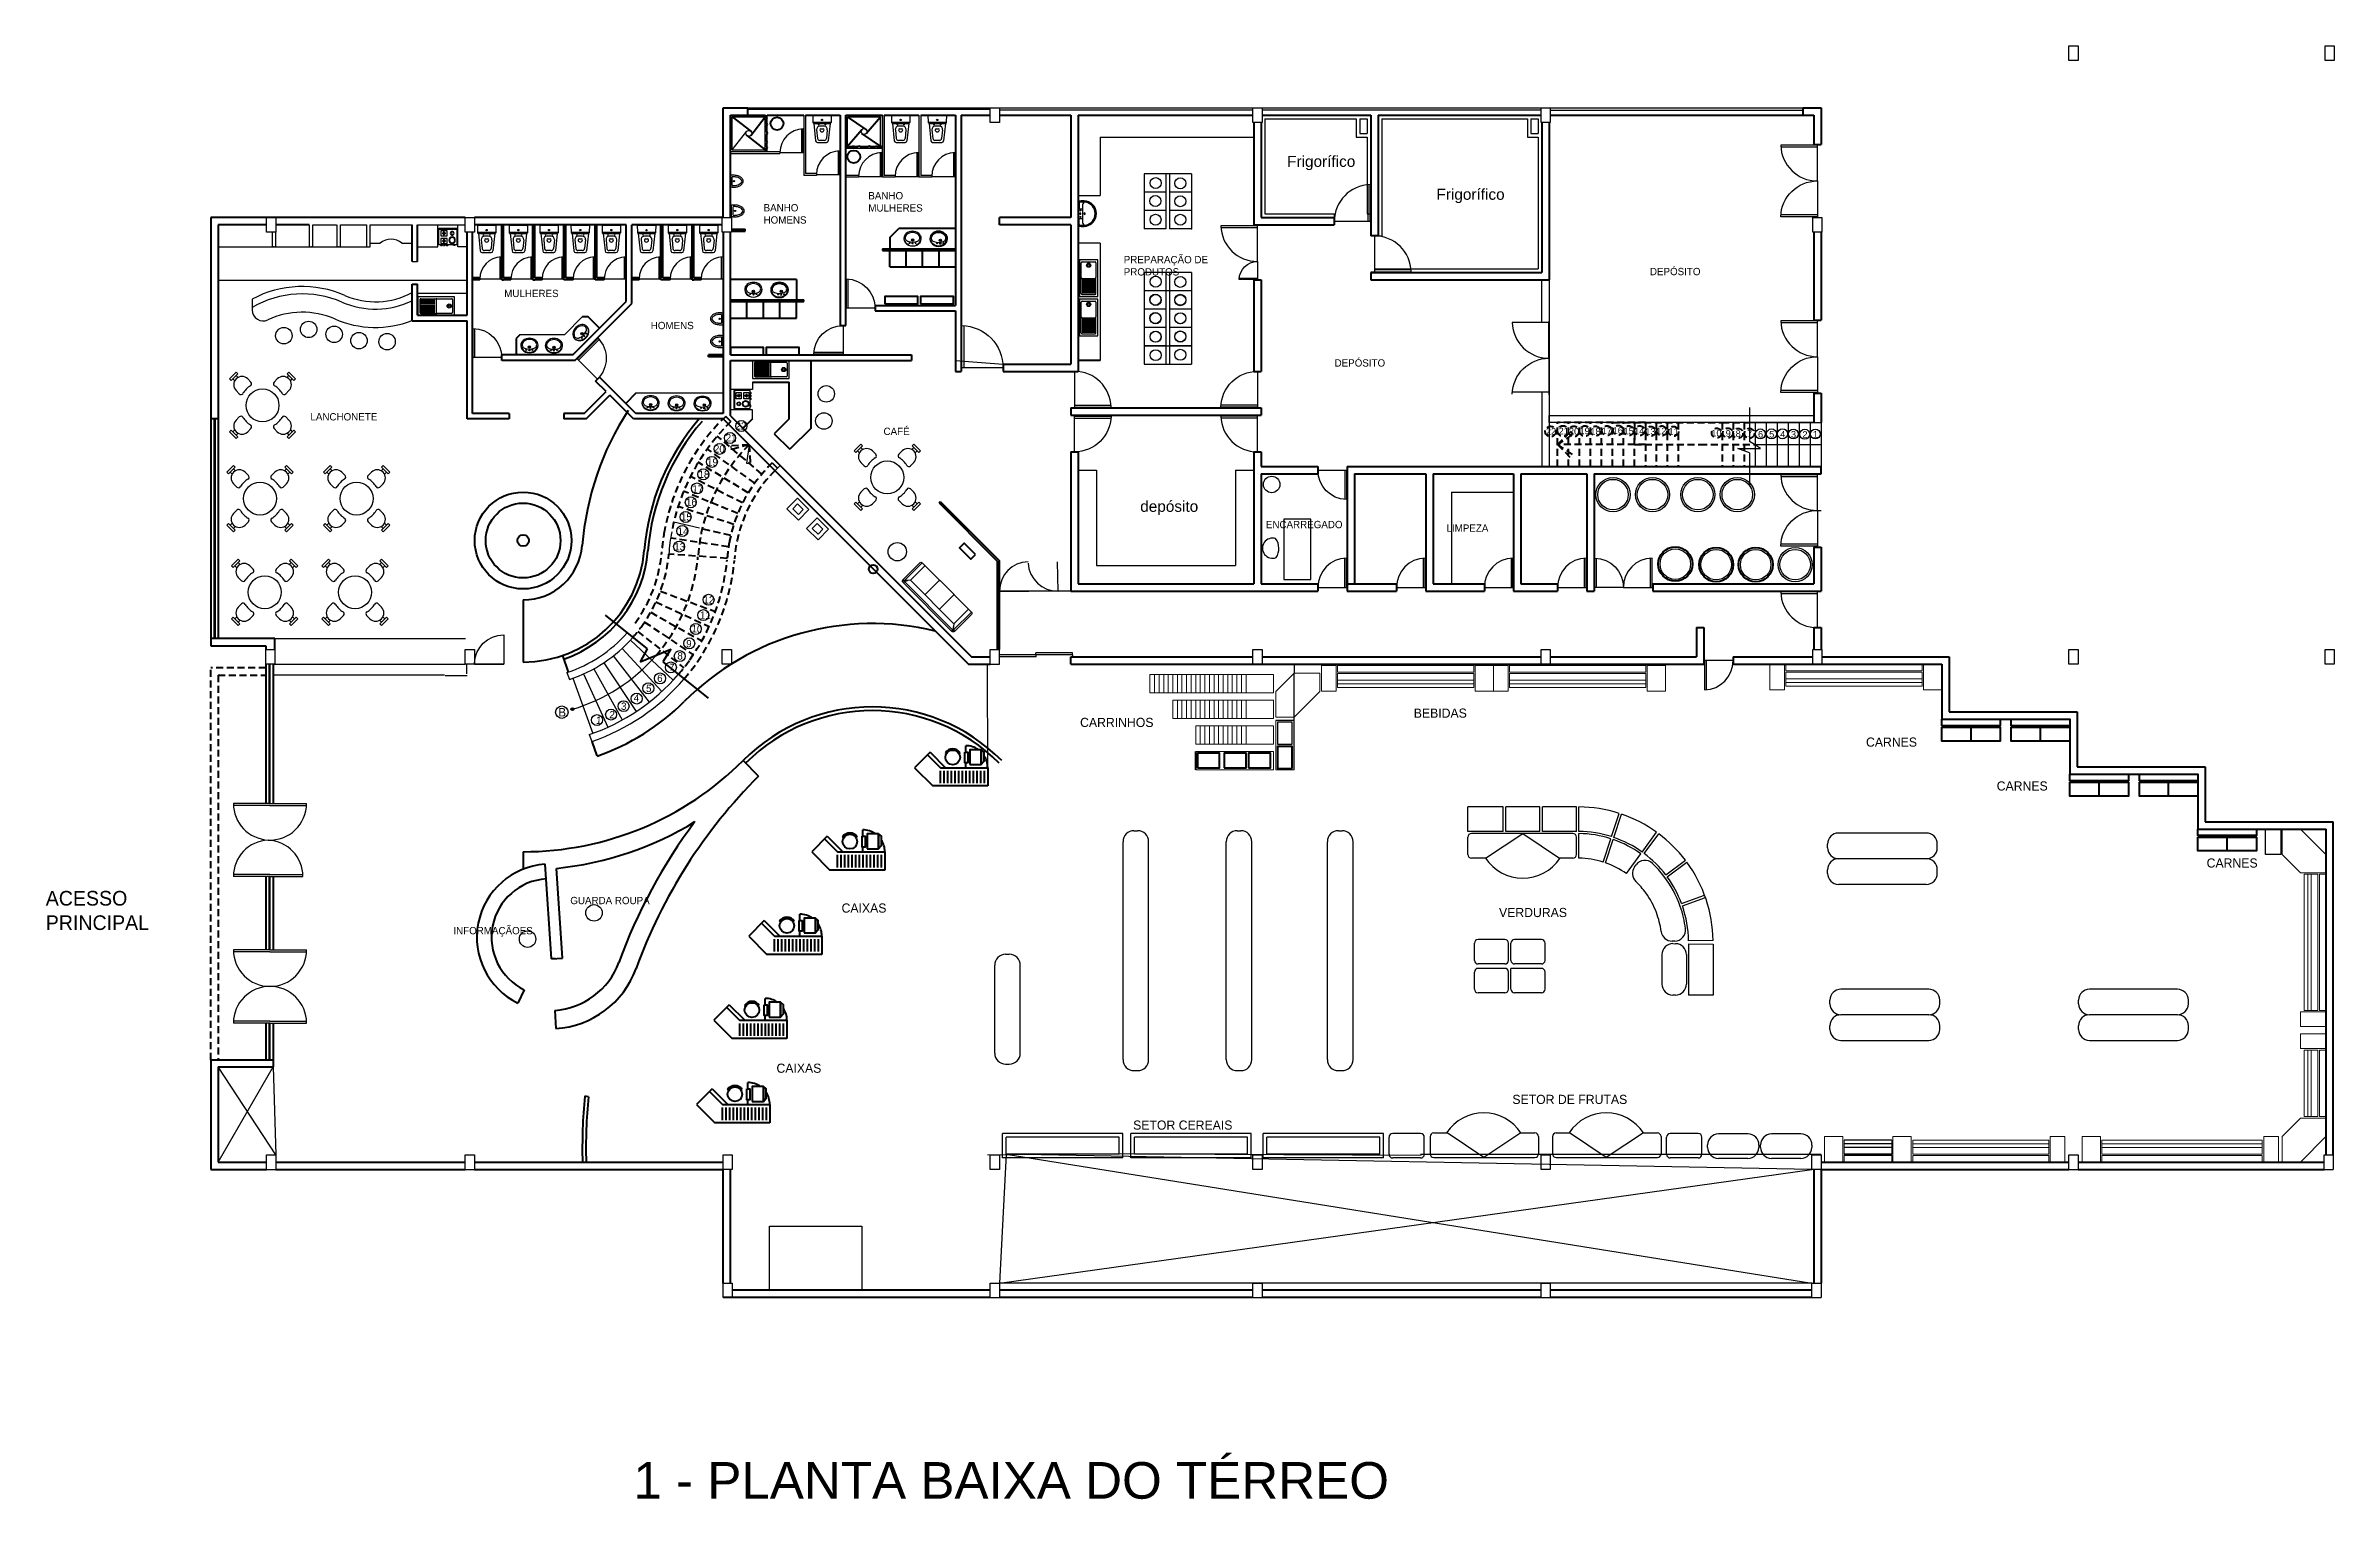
# Model space of a CAD drawing. Header units: millimetres. Extents: x 14363 to 14528, y 6076 to 6118.
# Drawn here: x 14363.2 to 14425.7, y 6078.1 to 6117.8 of the extents above; entities that cross this region are included whole.
import ezdxf

# ---------------------------------------------------------------- set-up
doc = ezdxf.new("R2010")
doc.units = ezdxf.units.MM
doc.linetypes.add('DASHED2', pattern=[9.525, 6.35, -3.175])
for name, color, linetype in [('05', 5, 'Continuous'), ('cotas', 1, 'Continuous'), ('mobiliario', 30, 'Continuous'), ('MOBILIARIO-0.3', 3, 'Continuous'), ('MUEBLES-0.3', 3, 'Continuous'), ('muros-0.8', 6, 'Continuous'), ('NOMBRE_', 2, 'Continuous'), ('seg.-0.1', 1, 'DASHED2'), ('vidrio-0.1', 1, 'Continuous'), ('WC-0.3', 3, 'Continuous')]:
    doc.layers.add(name, color=color, linetype=linetype)
doc.styles.add('arial', font='arial.ttf')

msp = doc.modelspace()

# ---------------------------------------------------------------- texts
at = {"layer": 'NOMBRE_', "lineweight": 50, "style": 'arial'}
for s, p in [('Frigorífico', (14397.085, 6114.475)), ('Frigorífico', (14401.166, 6113.576)), ('depósito', (14393.071, 6105.053))]:
    msp.add_text(s, height=0.3, dxfattribs=at).set_placement(p)
at = {"layer": 'NOMBRE_'}
for s, height, p in [('BANHO', 0.2, (14385.64, 6113.587)), ('BANHO ', 0.2, (14382.778, 6113.258)), ('HOMENS', 0.2, (14382.778, 6112.925)), ('MULHERES', 0.2, (14385.64, 6113.253)), ('PREPARAÇÃO DE', 0.2, (14392.62, 6111.842)), ('PRODUTOS', 0.2, (14392.62, 6111.508)), ('DEPÓSITO', 0.2, (14406.999, 6111.516)), ('MULHERES', 0.2, (14375.691, 6110.918)), ('HOMENS', 0.2, (14379.695, 6110.042)), ('DEPÓSITO', 0.2, (14398.382, 6109.02)), ('LANCHONETE', 0.2, (14370.395, 6107.549)), ('CAFÉ', 0.2, (14386.055, 6107.151)), ('ENCARREGADO', 0.2, (14396.504, 6104.606)), ('LIMPEZA', 0.2, (14401.44, 6104.508)), ('CARRINHOS', 0.25, (14391.427, 6099.176)), ('BEBIDAS', 0.25, (14400.546, 6099.43)), ('CARNES', 0.25, (14412.904, 6098.639)), ('CARNES', 0.25, (14416.475, 6097.441)), ('CARNES', 0.25, (14422.212, 6095.337)), ('ACESSO', 0.4, (14363.162, 6094.299)), ('GUARDA ROUPA', 0.2, (14377.496, 6094.337)), ('CAIXAS', 0.25, (14384.909, 6094.106)), ('VERDURAS', 0.25, (14402.875, 6093.985)), ('PRINCIPAL', 0.4, (14363.162, 6093.632)), ('INFORMAÇÃOES', 0.2, (14374.301, 6093.514)), ('CAIXAS', 0.25, (14383.13, 6089.732)), ('SETOR DE FRUTAS', 0.25, (14403.24, 6088.88)), ('SETOR CEREAIS', 0.25, (14392.877, 6088.178))]:
    msp.add_text(s, height=height, dxfattribs=at).set_placement(p)
at = {"layer": 'NOMBRE_', "style": 'arial'}
msp.add_text('1 - PLANTA BAIXA DO TÉRREO', height=1, dxfattribs=at).set_placement((14379.222, 6078.099))
at = {"layer": 'vidrio-0.1'}
for s, rotation, p in [('22', 359.08841, (14382.007, 6107.301)), ('20', 359.08841, (14381.419, 6106.674)), ('21', 359.08841, (14381.741, 6106.977)), ('18', 358.73276, (14380.997, 6105.981)), ('19', 359.08841, (14381.231, 6106.313)), ('16', 358.73276, (14380.654, 6105.219)), ('17', 358.73276, (14380.83, 6105.577)), ('15', 358.73276, (14380.517, 6104.816)), ('13', 359.08828, (14380.336, 6104.002)), ('14', 359.08828, (14380.429, 6104.424)), ('11', 357.316, (14381.035, 6102.137)), ('12', 359.08828, (14381.131, 6102.549)), ('10', 357.316, (14380.802, 6101.763)), ('8', 357.316, (14380.418, 6101.022)), ('9', 357.316, (14380.658, 6101.355)), ('6', 357.316, (14379.866, 6100.411)), ('7', 357.316, (14380.187, 6100.707)), ('3', 357.316, (14378.877, 6099.648)), ('4', 357.316, (14379.225, 6099.871)), ('5', 357.316, (14379.562, 6100.135)), ('1', 357.316, (14378.196, 6099.263)), ('2', 357.316, (14378.562, 6099.418))]:
    msp.add_text(s, height=0.2, rotation=rotation, dxfattribs=at).set_placement(p)
at = {"layer": 'vidrio-0.1', "ltscale": 0.01, "style": 'arial'}
for s, p in [('22', (14404.157, 6107.16)), ('21', (14404.504, 6107.168)), ('20', (14404.785, 6107.163)), ('19', (14405.074, 6107.173)), ('18', (14405.37, 6107.161)), ('17', (14405.679, 6107.175)), ('16', (14405.98, 6107.186)), ('15', (14406.277, 6107.171)), ('14', (14406.566, 6107.172)), ('13', (14406.872, 6107.157)), ('12', (14407.17, 6107.171)), ('11', (14407.506, 6107.159)), ('10', (14408.676, 6107.112)), ('9', (14409.069, 6107.105)), ('8', (14409.342, 6107.097)), ('7', (14409.654, 6107.097)), ('6', (14409.952, 6107.083)), ('5', (14410.257, 6107.083)), ('4', (14410.558, 6107.084)), ('3', (14410.853, 6107.081)), ('2', (14411.165, 6107.074)), ('1', (14411.453, 6107.081))]:
    msp.add_text(s, height=0.18, dxfattribs=at).set_placement(p)
at = {"layer": 'vidrio-0.1', "style": 'arial'}
msp.add_text('B', height=0.23, dxfattribs=at).set_placement((14377.167, 6099.464))

# ---------------------------------------------------------------- blocks, each defined once
blk = doc.blocks.new('Carritos 8')
at = {"layer": 'MUEBLES-0.3', "lineweight": 0}
for p, q in [((0, 0), (3.375, 0)), ((0, 0), (0, -0.5)), ((0.125, 0), (0.125, -0.5)), ((0.25, 0), (0.25, -0.5)), ((0.375, 0), (0.375, -0.5)), ((0.5, 0), (0.5, -0.5)), ((0.625, 0), (0.625, -0.5)), ((0.75, 0), (0.75, -0.5)), ((0.875, 0), (0.875, -0.5)), ((1, 0), (1, -0.5)), ((1.125, 0), (1.125, -0.5)), ((1.25, 0), (1.25, -0.5)), ((1.375, 0), (1.375, -0.5)), ((1.5, 0), (1.5, -0.5)), ((1.625, 0), (1.625, -0.5)), ((1.75, 0), (1.75, -0.5)), ((1.875, 0), (1.875, -0.5)), ((2, 0), (2, -0.5)), ((2.125, 0), (2.125, -0.5)), ((2.25, 0), (2.25, -0.5)), ((2.375, 0), (2.375, -0.5)), ((2.5, 0), (2.5, -0.5)), ((2.625, 0), (2.625, -0.5)), ((3.375, -0.5), (3.375, 0)), ((0, -0.5), (3.375, -0.5)), ((0.625, -0.7), (3.375, -0.7)), ((0.625, -0.7), (0.625, -1.2)), ((0.625, -1.2), (3.375, -1.2)), ((0.75, -0.7), (0.75, -1.2)), ((0.875, -0.7), (0.875, -1.2)), ((1, -0.7), (1, -1.2)), ((1.125, -0.7), (1.125, -1.2)), ((1.25, -0.7), (1.25, -1.2)), ((1.375, -0.7), (1.375, -1.2)), ((1.5, -0.7), (1.5, -1.2)), ((1.625, -0.7), (1.625, -1.2)), ((1.75, -0.7), (1.75, -1.2)), ((1.875, -0.7), (1.875, -1.2)), ((2, -0.7), (2, -1.2)), ((2.125, -0.7), (2.125, -1.2)), ((2.25, -0.7), (2.25, -1.2)), ((2.375, -0.7), (2.375, -1.2)), ((2.5, -0.7), (2.5, -1.2)), ((2.625, -0.7), (2.625, -1.2)), ((3.375, -1.2), (3.375, -0.7)), ((1.25, -1.4), (3.375, -1.4)), ((1.25, -1.4), (1.25, -1.9)), ((1.375, -1.4), (1.375, -1.9)), ((1.5, -1.4), (1.5, -1.9)), ((1.625, -1.4), (1.625, -1.9)), ((1.75, -1.4), (1.75, -1.9)), ((1.875, -1.4), (1.875, -1.9)), ((2, -1.4), (2, -1.9)), ((2.125, -1.4), (2.125, -1.9)), ((2.25, -1.4), (2.25, -1.9)), ((2.375, -1.4), (2.375, -1.9)), ((2.5, -1.4), (2.5, -1.9)), ((2.625, -1.4), (2.625, -1.9)), ((3.375, -1.9), (3.375, -1.4)), ((1.25, -1.9), (3.375, -1.9)), ((1.25, -2.1), (3.375, -2.1)), ((3.375, -2.6), (3.375, -2.1)), ((1.25, -2.6), (3.375, -2.6))]:
    blk.add_line(p, q, dxfattribs=at)
at = {"layer": 'MUEBLES-0.3', "lineweight": 50}
blk.add_line((1.25, -2.6), (1.25, -2.1), dxfattribs=at)
for points in [[(1.3, -2.549), (1.9, -2.549), (1.9, -2.149), (1.3, -2.149)], [(2.025, -2.549), (2.625, -2.549), (2.625, -2.149), (2.025, -2.149)], [(2.695, -2.549), (3.295, -2.549), (3.295, -2.149), (2.695, -2.149)]]:
    blk.add_lwpolyline(points, close=True, dxfattribs=at)
blk = doc.blocks.new('divan-03')
for p, q in [((-72.5, 0), (133, 0)), ((-77.5, -76), (-77.5, -5)), ((-60.5, -20), (-75.6, -1.1)), ((-72.5, -81), (-72.5, -7.8)), ((-70, -5), (130.5, -5)), ((-60.5, -20), (121, -20)), ((-60.5, -79), (-60.5, -20)), ((0, -79), (0, -20)), ((60.5, -79), (60.5, -20)), ((121, -20), (136.1, -1.1)), ((121, -20), (121, -81)), ((133, -81), (133, -7.8)), ((138, -5), (138, -76)), ((-58.5, -81), (-72.5, -81)), ((-60.5, -79), (-60.5, -81)), ((-58.5, -81), (-2, -81)), ((-2, -81), (2, -81)), ((0, -80), (0, -80)), ((119, -81), (2, -81)), ((58.5, -81), (62.5, -81)), ((60.5, -80), (60.5, -80)), ((119, -81), (133, -81))]:
    blk.add_line(p, q)
for centre, radius, start, end in [((91.5, 9.1), 41.5, 327.27645, 347.28217), ((133, -5), 5, 0, 90), ((-72.5, -5), 5, 90, 180), ((-95.4, -42.4), 41.5, 44.59607, 64.42912), ((-31, 9.1), 41.5, 192.8905, 212.72355), ((155.9, -42.4), 41.5, 115.57088, 135.40393), ((-72.5, -76), 5, 180, 270), ((-58.5, -79), 2, 180, 270), ((-2, -79), 2, 270, 0), ((2, -79), 2, 180, 270), ((58.5, -79), 2, 270, 0), ((62.5, -79), 2, 180, 270), ((119, -79), 2, 270, 0), ((133, -76), 5, 270, 0)]:
    blk.add_arc(centre, radius, start, end)
blk = doc.blocks.new('Mueble 2')
at = {"layer": 'MUEBLES-0.3', "lineweight": 0}
for p, q in [((0, -0.7), (0, 0)), ((0, 0), (0.4, 0)), ((0.4, -0.7), (0.4, 0)), ((0.44, -0.18), (0.44, 0)), ((0.44, 0), (4.16, 0)), ((4.16, 0), (4.16, -0.18)), ((4.2, 0), (4.5, 0)), ((4.2, 0), (4.7, 0)), ((0.44, -0.18), (4.16, -0.18)), ((0.44, -0.22), (4.16, -0.22)), ((0.44, -0.6), (0.44, -0.22)), ((4.16, -0.4), (0.44, -0.4)), ((4.16, -0.5), (0.44, -0.5)), ((4.16, -0.6), (0.44, -0.6)), ((4.16, -0.22), (4.16, -0.6)), ((4.2, 0), (4.2, -0.7)), ((4.7, 0), (4.7, -0.7)), ((0.4, -0.7), (0, -0.7)), ((4.7, -0.7), (4.2, -0.7))]:
    blk.add_line(p, q, dxfattribs=at)
blk = doc.blocks.new('Ventas 8')
at = {"layer": 'MUEBLES-0.3', "lineweight": 50}
blk.add_line((0.8, -0.6), (0.8, -0.22), dxfattribs=at)
for points in [[(0, 0), (1.6, 0), (1.6, -0.18), (0, -0.18)], [(0, -0.22), (1.6, -0.22), (1.6, -0.6), (0, -0.6)]]:
    blk.add_lwpolyline(points, close=True, dxfattribs=at)
blk = doc.blocks.new('Mueble 5 dwg')
at = {"layer": 'MUEBLES-0.3', "lineweight": 0}
for p, q in [((0, 0), (0.5, 0)), ((0, 0), (0, -0.7)), ((0, 0), (0.3, 0)), ((0.5, 0), (1.2, -0.7)), ((0, -0.7), (0.5, -1.2)), ((1.2, -1.2), (0.5, -1.2)), ((1.2, -1.2), (1.2, -0.7)), ((1.2, -1.2), (1.2, -0.9))]:
    blk.add_line(p, q, dxfattribs=at)
blk = doc.blocks.new('Mueble 6')
at = {"layer": 'MUEBLES-0.3', "lineweight": 0}
for p, q in [((0, -0.7), (0, 0)), ((0, 0), (0.4, 0)), ((0.4, -0.7), (0.4, 0)), ((0.44, 0), (2.25, 0)), ((0.44, -0.18), (0.44, 0)), ((2.25, -0.18), (2.25, 0)), ((0.44, -0.18), (2.25, -0.18)), ((0.44, -0.22), (2.25, -0.22)), ((0.44, -0.6), (0.44, -0.22)), ((2.25, -0.4), (0.44, -0.4)), ((2.25, -0.5), (0.44, -0.5)), ((2.25, -0.6), (0.44, -0.6)), ((2.25, -0.6), (2.25, -0.22)), ((0.4, -0.7), (0, -0.7))]:
    blk.add_line(p, q, dxfattribs=at)
blk = doc.blocks.new('mueble 1')
at = {"layer": 'MUEBLES-0.3', "lineweight": 0}
for p, q in [((0, 0), (0.4, 0)), ((0, -0.7), (0, 0)), ((0.4, -0.7), (0.4, 0)), ((0.44, -0.6), (0.44, -0.22)), ((0.44, -0.22), (4.16, -0.22)), ((4.16, -0.4), (0.44, -0.4)), ((4.16, -0.5), (0.44, -0.5)), ((4.16, -0.6), (0.44, -0.6)), ((4.16, -0.22), (4.16, -0.6)), ((0.4, -0.7), (0, -0.7))]:
    blk.add_line(p, q, dxfattribs=at)
blk.add_lwpolyline([(0.44, -0.18), (0.44, 0), (4.16, 0), (4.16, -0.18)], close=True, dxfattribs=at)
blk = doc.blocks.new('Inca441')
for p, q in [((-22, 0), (-21.5, -16.5)), ((-22, 0), (22, 0)), ((22, 0), (21.5, -16.5)), ((-21.5, -16.5), (21.5, -16.5)), ((-21.5, -16.5), (-21.5, -18)), ((-21.5, -18), (21.5, -18)), ((-21.5, -18), (-19.5, -20)), ((-19.5, -20), (19.5, -20)), ((-19.5, -20), (-15, -61)), ((-12.6, -34.9), (-10.4, -55.5)), ((4.7, -26), (-4.7, -26)), ((-2.5, -32.4), (2.5, -32.4)), ((12.6, -34.9), (10.4, -55.5)), ((19.5, -20), (15, -61)), ((21.5, -18), (19.5, -20)), ((21.5, -16.5), (21.5, -18)), ((-11, -65), (11, -65)), ((5.4, -60), (-5.4, -60))]:
    blk.add_line(p, q)
for centre, radius in [((-8, -23), 0.5), ((0, -11.5), 1.5), ((8, -23), 0.5)]:
    blk.add_circle(centre, radius)
for centre, radius, start, end in [((-4.7, -34), 8, 90, 186.2635), ((-2.5, -34.9), 2.5, 90, 180), ((0, -34.9), 5, 180, 0), ((2.5, -34.9), 2.5, 0, 90), ((4.7, -34), 8, 353.7365, 90), ((-10.5, -60.5), 4.52, 186.2635, 263.7365), ((-5.4, -55), 5, 186.2635, 270), ((5.4, -55), 5, 270, 353.7365), ((10.5, -60.5), 4.52, 276.2635, 353.7365)]:
    blk.add_arc(centre, radius, start, end)
blk = doc.blocks.new('Frhu901')
for p, q in [((45, 0), (-45, 0)), ((-45, 0), (-45, -45)), ((45, -45), (45, 0)), ((-45, -45), (45, -45)), ((-40, -38.5), (-40, -6.5)), ((-38, -4.5), (-1.5, -4.5)), ((-1.5, -40.5), (-38, -40.5)), ((38, -4.5), (-1.5, -4.5)), ((38, -40.5), (-1.5, -40.5)), ((0.5, -38.5), (0.5, -6.5)), ((38, -7.5), (3, -7.5)), ((3, -10), (38, -10)), ((38, -12.5), (3, -12.5)), ((3, -15), (38, -15)), ((38, -17.5), (3, -17.5)), ((3, -20), (38, -20)), ((38, -22.5), (3, -22.5)), ((38, -25), (3, -25)), ((3, -27.5), (38, -27.5)), ((38, -30), (3, -30)), ((3, -32.5), (38, -32.5)), ((38, -35), (3, -35)), ((3, -37.5), (38, -37.5)), ((40, -38.5), (40, -6.5))]:
    blk.add_line(p, q)
for radius in [5.2, 2.7]:
    blk.add_circle((-32, -22.5), radius)
for centre, start, end in [((-38, -6.5), 90, 180), ((-38, -38.5), 180, 270), ((-1.5, -6.5), 0, 90), ((-1.5, -38.5), 270, 0), ((38, -6.5), 0, 90), ((38, -38.5), 270, 0)]:
    blk.add_arc(centre, 2, start, end)
blk = doc.blocks.new('CC01701')
for p, q in [((35, 0), (-35, 0)), ((-35, 0), (-35, -65)), ((35, -65), (35, 0)), ((-35, -5), (35, -5)), ((-35, -65), (35, -65)), ((-27.5, -68), (-29.5, -65)), ((-27.5, -68), (-22.5, -68)), ((-22.5, -68), (-20.5, -65)), ((0.5, -68), (-1.5, -65)), ((5.5, -68), (0.5, -68)), ((2.5, -30), (2.5, -10)), ((2.5, -10), (27.5, -10)), ((27.5, -30), (2.5, -30)), ((2.5, -60), (2.5, -40)), ((2.5, -40), (27.5, -40)), ((27.5, -60), (2.5, -60)), ((5.5, -68), (7.5, -65)), ((13, -20), (8, -20)), ((13, -50), (8, -50)), ((11.5, -68), (9.5, -65)), ((16.5, -68), (11.5, -68)), ((15, -18), (15, -13)), ((15, -27), (15, -22)), ((15, -48), (15, -43)), ((15, -57), (15, -52)), ((16.5, -68), (18.5, -65)), ((22, -20), (17, -20)), ((22, -50), (17, -50)), ((22.5, -68), (20.5, -65)), ((27.5, -68), (22.5, -68)), ((27.5, -10), (27.5, -30)), ((27.5, -40), (27.5, -60)), ((27.5, -68), (29.5, -65))]:
    blk.add_line(p, q)
for centre, radius in [((-17, -47), 12.5), ((-17, -47), 10.5), ((-17, -20), 7.5), ((-17, -20), 5.9), ((15, -20), 5), ((15, -50), 5), ((15, -20), 3.5), ((15, -50), 3.5)]:
    blk.add_circle(centre, radius)
blk = doc.blocks.new('2salaat1')
at = {"color": 0}
for p, q in [((-0.379, 0), (0.379, 0)), ((-0.342, -0.028), (-0.155, -0.028)), ((0.271, -0.135), (-0.271, -0.135)), ((-0.153, -0.036), (-0.153, -0.127)), ((-0.147, -0.024), (0.147, -0.024)), ((-0.147, -0.036), (-0.147, -0.127)), ((0.147, -0.036), (0.147, -0.127)), ((0.153, -0.036), (0.153, -0.127)), ((0.342, -0.028), (0.155, -0.028))]:
    blk.add_line(p, q, dxfattribs=at)
for centre in [(-0.1, -0.07), (0.1, -0.07)]:
    blk.add_circle(centre, 0.015, dxfattribs=at)
for centre, radius, start, end in [((-0.379, -0.01), 0.01, 90, 170.99623), ((0.379, -0.01), 0.01, 9.00377, 90), ((0.501, -0.149), 0.9, 170.99623, 182.3429), ((0, -0.171), 0.399, 182.16549, 357.83451), ((0.503, -0.129), 0.9, 172.27277, 182.73185), ((0, -0.153), 0.396, 182.79964, 357.20036), ((0.438, -0.166), 0.8, 170.69697, 179.27367), ((0, -0.165), 0.362, 178.50683, 191.45253), ((-0.271, -0.22), 0.085, 90, 191.45253), ((0, -0.165), 0.362, 191.45253, 348.54747), ((-0.342, -0.038), 0.01, 90, 170.69697), ((-0.155, -0.024), 0.004, 270, 323.1301), ((-0.147, -0.03), 0.006, 90, 143.1301), ((0, -0.2), 0.023, 90, 270), ((0, -0.07), 0.0175, 90, 270), ((0, -0.07), 0.0175, 270, 90), ((0, -0.2), 0.023, 270, 90), ((0.147, -0.03), 0.006, 36.8699, 90), ((0.155, -0.024), 0.004, 216.8699, 270), ((0.271, -0.22), 0.085, 348.54747, 90), ((0.342, -0.038), 0.01, 9.30303, 90), ((-0.438, -0.166), 0.8, 0.72633, 9.30303), ((0, -0.165), 0.362, 348.54747, 1.49317), ((-0.501, -0.149), 0.9, 357.6571, 9.00377), ((-0.503, -0.129), 0.9, 357.26815, 7.72723)]:
    blk.add_arc(centre, radius, start, end, dxfattribs=at)
blk = doc.blocks.new('pissoir')
at = {"layer": 'WC-0.3'}
for p, q in [((-3.3, 12.7), (0, 12.7)), ((-3.3, 9.2), (-3.3, -9.2)), ((0, 12.7), (0, -12.7)), ((-3.3, -12.7), (0, -12.7))]:
    blk.add_line(p, q, dxfattribs=at)
for points in [[(-3.3, 12.7, 0.006599), (-6.2, 12.8, 0.060974), (-14.7, 11.7, 0.074343), (-21.2, 9, 0.106943), (-26, 4.5, 0.152216), (-27.4, 0, 0.152216), (-26, -4.5, 0.106943), (-21.2, -9, 0.074343), (-14.7, -11.7, 0.060974), (-6.2, -12.8, 0.006599), (-3.3, -12.7)], [(-6.2, 9.3, 0.053465), (-13.4, 8.6, 0.067315), (-18.8, 6.6, 0.105184), (-22.9, 3.2, 0.16885), (-24, 0, 0.16885)], [(-24, 0, 0.16885), (-22.9, -3.2, 0.105184), (-18.8, -6.6, 0.067315), (-13.4, -8.6, 0.053465), (-6.2, -9.4, 0.053465)]]:
    blk.add_lwpolyline(points, format="xyb", dxfattribs=at)
blk.add_circle((-7.9, 0), 1.29, dxfattribs=at)
for centre, start, end in [((-5.3, -6.1), 82.6229, 93.2714), ((-5.3, 6.1), 266.7286, 277.3771)]:
    blk.add_arc(centre, 15.5, start, end, dxfattribs=at)
blk.add_point((-6.2, 0), dxfattribs=at)

# ---------------------------------------------------------------- hatches: boundary and pattern name
at = {"layer": 'vidrio-0.1'}
msp.add_hatch(color=256, dxfattribs=at).paths.add_polyline_path([(14377.512, 6099.662, 1), (14377.591, 6099.662, 1)])

# ---------------------------------------------------------------- linework, layer by layer
at = {"layer": '05'}
for p, q in [((14388.974, 6116.09), (14389.224, 6116.09)), ((14396.399, 6116.09), (14396.399, 6115.69)), ((14404.024, 6116.09), (14404.274, 6116.09)), ((14374.627, 6113.09), (14374.877, 6113.09)), ((14389.224, 6100.89), (14389.224, 6101.29)), ((14388.974, 6100.89), (14389.224, 6100.89)), ((14425.674, 6087.49), (14425.674, 6087.09)), ((14369.199, 6087.09), (14369.449, 6087.09)), ((14374.627, 6087.09), (14374.877, 6087.09)), ((14418.449, 6087.09), (14418.699, 6087.09)), ((14425.424, 6087.09), (14425.674, 6087.09)), ((14381.674, 6083.59), (14381.674, 6083.99)), ((14388.974, 6083.59), (14389.224, 6083.59)), ((14396.149, 6083.59), (14396.399, 6083.59)), ((14404.024, 6083.59), (14404.274, 6083.59)), ((14411.424, 6083.59), (14411.674, 6083.59)), ((14411.674, 6083.99), (14411.674, 6083.59))]:
    msp.add_line(p, q, dxfattribs=at)
for points in [[(14418.449, 6117.382), (14418.449, 6117.782), (14418.699, 6117.782), (14418.699, 6117.382)], [(14425.449, 6117.382), (14425.449, 6117.782), (14425.699, 6117.782), (14425.699, 6117.382)], [(14369.199, 6112.69), (14369.199, 6113.09), (14369.449, 6113.09), (14369.449, 6112.69)], [(14381.649, 6112.69), (14381.649, 6113.09), (14381.899, 6113.09), (14381.899, 6112.69)], [(14411.449, 6112.69), (14411.449, 6113.09), (14411.699, 6113.09), (14411.699, 6112.69)], [(14374.627, 6100.89), (14374.627, 6101.29), (14374.877, 6101.29), (14374.877, 6100.89)], [(14381.649, 6100.89), (14381.649, 6101.29), (14381.899, 6101.29), (14381.899, 6100.89)], [(14396.149, 6100.89), (14396.149, 6101.29), (14396.399, 6101.29), (14396.399, 6100.89)], [(14404.024, 6100.89), (14404.024, 6101.29), (14404.274, 6101.29), (14404.274, 6100.89)], [(14411.449, 6100.89), (14411.449, 6101.29), (14411.699, 6101.29), (14411.699, 6100.89)], [(14418.449, 6100.89), (14418.449, 6101.29), (14418.699, 6101.29), (14418.699, 6100.89)], [(14425.449, 6100.89), (14425.449, 6101.29), (14425.699, 6101.29), (14425.699, 6100.89)], [(14381.674, 6087.09), (14381.674, 6087.49), (14381.924, 6087.49), (14381.924, 6087.09)], [(14388.974, 6087.09), (14388.974, 6087.49), (14389.224, 6087.49), (14389.224, 6087.09)], [(14396.149, 6087.09), (14396.149, 6087.49), (14396.399, 6087.49), (14396.399, 6087.09)], [(14404.024, 6087.09), (14404.024, 6087.49), (14404.274, 6087.49), (14404.274, 6087.09)], [(14411.424, 6087.09), (14411.424, 6087.49), (14411.674, 6087.49), (14411.674, 6087.09)]]:
    msp.add_lwpolyline(points, close=True, dxfattribs=at)
for points in [[(14389.224, 6116.09), (14389.224, 6115.69), (14388.974, 6115.69), (14388.974, 6116.09)], [(14396.399, 6115.69), (14396.149, 6115.69), (14396.149, 6116.09), (14396.399, 6116.09)], [(14404.274, 6116.09), (14404.274, 6115.69), (14404.024, 6115.69), (14404.024, 6116.09)], [(14374.877, 6113.09), (14374.877, 6112.69), (14374.627, 6112.69), (14374.627, 6113.09)], [(14369.174, 6101.29), (14369.424, 6101.29), (14369.424, 6100.89), (14369.174, 6100.89), (14369.174, 6101.29)], [(14388.974, 6100.89), (14388.974, 6101.29), (14389.224, 6101.29)], [(14369.199, 6087.09), (14369.199, 6087.49), (14369.449, 6087.49), (14369.449, 6087.09)], [(14374.627, 6087.09), (14374.627, 6087.49), (14374.877, 6087.49), (14374.877, 6087.09)], [(14418.449, 6087.09), (14418.449, 6087.49), (14418.699, 6087.49), (14418.699, 6087.09)], [(14425.424, 6087.09), (14425.424, 6087.49), (14425.674, 6087.49)], [(14381.674, 6083.99), (14381.924, 6083.99), (14381.924, 6083.59), (14381.674, 6083.59)], [(14388.974, 6083.59), (14388.974, 6083.99), (14389.224, 6083.99), (14389.224, 6083.59)], [(14396.149, 6083.59), (14396.149, 6083.99), (14396.399, 6083.99), (14396.399, 6083.59)], [(14404.024, 6083.59), (14404.024, 6083.99), (14404.274, 6083.99), (14404.274, 6083.59)], [(14411.424, 6083.59), (14411.424, 6083.99), (14411.674, 6083.99)]]:
    msp.add_lwpolyline(points, dxfattribs=at)
at = {"layer": 'cotas'}
for p, q in [((14382.349, 6116.09), (14388.974, 6116.09)), ((14382.349, 6116.05), (14388.974, 6116.05)), ((14389.224, 6116.09), (14404.024, 6116.09)), ((14389.224, 6116.03), (14396.149, 6116.03)), ((14396.399, 6116.03), (14404.024, 6116.03)), ((14404.274, 6116.09), (14411.174, 6116.09)), ((14383.859, 6114.865), (14383.859, 6115.515)), ((14404.274, 6116.02), (14411.174, 6116.02)), ((14384.859, 6114.265), (14384.859, 6114.915)), ((14386.009, 6114.215), (14386.009, 6114.865)), ((14387.009, 6114.215), (14387.009, 6114.865)), ((14388.009, 6114.215), (14388.009, 6114.865)), ((14411.574, 6115.067), (14410.574, 6115.067)), ((14399.352, 6112.99), (14399.351, 6113.99)), ((14411.574, 6113.112), (14410.574, 6113.112)), ((14396.274, 6112.867), (14395.274, 6112.867)), ((14375.61, 6111.415), (14375.61, 6112.015)), ((14376.46, 6111.415), (14376.46, 6112.015)), ((14377.31, 6111.415), (14377.31, 6112.015)), ((14378.16, 6111.415), (14378.16, 6112.015)), ((14379.01, 6111.415), (14379.01, 6112.015)), ((14379.96, 6111.415), (14379.96, 6112.015)), ((14380.81, 6111.415), (14380.81, 6112.015)), ((14377.324, 6111.39), (14377.374, 6111.39)), ((14378.174, 6111.39), (14378.224, 6111.39)), ((14385.042, 6110.615), (14385.042, 6111.415)), ((14396.274, 6111.401), (14395.774, 6111.401)), ((14399.474, 6111.612), (14400.474, 6111.612)), ((14374.842, 6109.264), (14374.842, 6110.064)), ((14377.689, 6109.23), (14378.255, 6109.796)), ((14388.199, 6108.989), (14388.2, 6110.139)), ((14404.238, 6110.225), (14403.238, 6110.225)), ((14411.574, 6110.267), (14410.574, 6110.267)), ((14384.949, 6109.357), (14384.149, 6109.358)), ((14391.274, 6107.912), (14392.274, 6107.912)), ((14396.274, 6107.912), (14395.274, 6107.912)), ((14411.574, 6108.312), (14410.574, 6108.312)), ((14391.274, 6107.667), (14392.274, 6107.667)), ((14396.274, 6107.667), (14395.274, 6107.667)), ((14383.087, 6106.176), (14383.229, 6106.317)), ((14398.706, 6106.19), (14398.706, 6105.39)), ((14411.574, 6106.067), (14410.574, 6106.067)), ((14411.474, 6105.09), (14411.674, 6105.09)), ((14398.706, 6102.99), (14398.706, 6103.79)), ((14400.856, 6102.99), (14400.856, 6103.79)), ((14403.256, 6102.99), (14403.256, 6103.79)), ((14405.256, 6102.99), (14405.256, 6103.79)), ((14405.492, 6102.99), (14405.492, 6103.79)), ((14407.056, 6102.99), (14407.056, 6103.79)), ((14411.574, 6104.112), (14410.574, 6104.112)), ((14411.574, 6102.867), (14410.574, 6102.867)), ((14389.224, 6101.09), (14389.224, 6101.145)), ((14389.224, 6101.09), (14389.224, 6101.145)), ((14390.224, 6101.09), (14389.224, 6101.09)), ((14390.224, 6101.09), (14390.221, 6101.201)), ((14391.221, 6101.201), (14390.221, 6101.201)), ((14391.221, 6101.145), (14391.221, 6101.201)), ((14391.221, 6101.145), (14391.221, 6101.09)), ((14408.492, 6100.99), (14408.492, 6100.19)), ((14369.289, 6097.09), (14368.289, 6097.09)), ((14369.289, 6097.034), (14368.292, 6097.034)), ((14369.289, 6097.09), (14370.289, 6097.09)), ((14369.289, 6097.034), (14370.286, 6097.034)), ((14369.289, 6095.09), (14368.289, 6095.09)), ((14369.289, 6095.145), (14368.292, 6095.145)), ((14369.289, 6095.145), (14370.187, 6095.145)), ((14369.289, 6095.09), (14370.189, 6095.09)), ((14369.289, 6093.09), (14368.289, 6093.09)), ((14369.289, 6093.034), (14368.292, 6093.034)), ((14369.289, 6093.09), (14370.289, 6093.09)), ((14369.289, 6093.034), (14370.286, 6093.034)), ((14369.289, 6091.09), (14368.289, 6091.09)), ((14369.289, 6091.145), (14368.292, 6091.145)), ((14369.289, 6091.145), (14370.286, 6091.145)), ((14369.289, 6091.09), (14370.289, 6091.09))]:
    msp.add_line(p, q, dxfattribs=at)
for points in [[(14383.859, 6115.514, 0.407719), (14383.224, 6114.865), (14383.874, 6114.865)], [(14384.859, 6114.914, 0.407719), (14384.224, 6114.265), (14384.874, 6114.265)], [(14386.009, 6114.864, 0.407719), (14385.374, 6114.215), (14386.024, 6114.215)], [(14387.009, 6114.864, 0.407719), (14386.374, 6114.215), (14387.024, 6114.215)], [(14388.009, 6114.864, 0.407719), (14387.374, 6114.215), (14388.024, 6114.215)], [(14410.574, 6115.067, 0.407719), (14411.574, 6114.09), (14411.574, 6115.09)], [(14399.351, 6113.989, 0.407719), (14398.374, 6112.989), (14399.374, 6112.99)], [(14410.574, 6113.112, -0.407719), (14411.574, 6114.09), (14411.574, 6113.09)], [(14395.274, 6112.867, 0.407719), (14396.274, 6111.89), (14396.274, 6112.89)], [(14400.473, 6111.612, 0.407719), (14399.473, 6112.59), (14399.474, 6111.59)], [(14375.61, 6112.014, 0.407719), (14375.024, 6111.415), (14375.624, 6111.415)], [(14376.46, 6112.014, 0.407719), (14375.874, 6111.415), (14376.474, 6111.415)], [(14377.31, 6112.014, 0.407719), (14376.724, 6111.415), (14377.324, 6111.415)], [(14378.16, 6112.014, 0.407719), (14377.574, 6111.415), (14378.174, 6111.415)], [(14379.01, 6112.014, 0.407719), (14378.424, 6111.415), (14379.024, 6111.415)], [(14379.96, 6112.014, 0.407719), (14379.374, 6111.415), (14379.974, 6111.415)], [(14380.81, 6112.014, 0.407719), (14380.224, 6111.415), (14380.824, 6111.415)], [(14381.66, 6112.014, 0.407719), (14381.074, 6111.415), (14381.674, 6111.415)], [(14395.774, 6111.401, -0.407719), (14396.274, 6111.89), (14396.274, 6111.39)], [(14385.042, 6111.415, -0.407719), (14385.824, 6110.615), (14385.024, 6110.615)], [(14374.842, 6110.064, -0.407719), (14375.624, 6109.264), (14374.824, 6109.264)], [(14378.255, 6109.796, -0.407719), (14378.242, 6108.677), (14377.677, 6109.243)], [(14384.149, 6109.358, -0.407719), (14384.949, 6110.14), (14384.949, 6109.34)], [(14388.2, 6110.139, -0.407719), (14389.324, 6108.989), (14388.174, 6108.989)], [(14403.238, 6110.225, 0.407719), (14404.238, 6109.247), (14404.238, 6110.247)], [(14410.574, 6110.267, 0.407719), (14411.574, 6109.29), (14411.574, 6110.29)], [(14403.238, 6108.269, -0.407719), (14404.238, 6109.247), (14404.238, 6108.247)], [(14410.574, 6108.312, -0.407719), (14411.574, 6109.29), (14411.574, 6108.29)], [(14392.273, 6107.912, 0.407719), (14391.274, 6108.89), (14391.274, 6107.89)], [(14395.274, 6107.912, -0.407719), (14396.274, 6108.89), (14396.274, 6107.89)], [(14392.273, 6107.667, -0.407719), (14391.274, 6106.69), (14391.274, 6107.69)], [(14395.274, 6107.667, 0.407719), (14396.274, 6106.69), (14396.274, 6107.69)], [(14398.706, 6105.39, -0.407719), (14397.924, 6106.19), (14398.724, 6106.19)], [(14410.574, 6106.067, 0.407719), (14411.574, 6105.09), (14411.574, 6106.09)], [(14410.574, 6104.112, -0.407719), (14411.574, 6105.09), (14411.574, 6104.09)], [(14390.006, 6103.689, 0.407719), (14389.224, 6102.89), (14390.024, 6102.89)], [(14390.007, 6103.654, 0.407719), (14390.824, 6102.89), (14390.806, 6103.689)], [(14398.706, 6103.789, 0.407719), (14397.924, 6102.99), (14398.724, 6102.99)], [(14400.856, 6103.789, 0.407719), (14400.074, 6102.99), (14400.874, 6102.99)], [(14403.256, 6103.789, 0.407719), (14402.474, 6102.99), (14403.274, 6102.99)], [(14405.256, 6103.789, 0.407719), (14404.474, 6102.99), (14405.274, 6102.99)], [(14405.492, 6103.789, -0.407719), (14406.274, 6102.99), (14405.474, 6102.99)], [(14407.056, 6103.789, 0.407719), (14406.274, 6102.99), (14407.074, 6102.99)], [(14410.574, 6102.867, 0.407719), (14411.574, 6101.89), (14411.574, 6102.89)], [(14374.877, 6100.908, -0.407719), (14375.677, 6101.69), (14375.676, 6100.89)], [(14408.492, 6100.19, 0.407719), (14409.274, 6100.99), (14408.474, 6100.99)]]:
    msp.add_lwpolyline(points, format="xyb", dxfattribs=at)
for points in [[(14383.823, 6114.865), (14383.823, 6115.513)], [(14384.823, 6114.265), (14384.823, 6114.913)], [(14385.973, 6114.215), (14385.973, 6114.863)], [(14386.973, 6114.215), (14386.973, 6114.863)], [(14387.973, 6114.215), (14387.973, 6114.863)], [(14411.574, 6115.012), (14410.577, 6115.012)], [(14399.296, 6112.989), (14399.295, 6113.986)], [(14411.574, 6113.167), (14410.577, 6113.168)], [(14396.274, 6112.812), (14395.277, 6112.812)], [(14375.577, 6111.415), (14375.577, 6112.013)], [(14376.427, 6111.415), (14376.427, 6112.013)], [(14377.277, 6111.415), (14377.277, 6112.013)], [(14378.127, 6111.415), (14378.127, 6112.013)], [(14378.977, 6111.415), (14378.977, 6112.013)], [(14379.927, 6111.415), (14379.927, 6112.013)], [(14380.777, 6111.415), (14380.777, 6112.013)], [(14381.627, 6111.415), (14381.627, 6112.013)], [(14399.474, 6111.667), (14400.471, 6111.668)], [(14385.086, 6110.615), (14385.086, 6111.413)], [(14396.274, 6111.428), (14395.775, 6111.429)], [(14374.886, 6109.264), (14374.886, 6110.062)], [(14388.263, 6108.989), (14388.264, 6110.136)], [(14411.574, 6110.212), (14410.577, 6110.212)], [(14377.721, 6109.199), (14378.285, 6109.763)], [(14384.949, 6109.402), (14384.151, 6109.402)], [(14391.274, 6107.967), (14392.271, 6107.967)], [(14396.274, 6107.967), (14395.277, 6107.968)], [(14404.238, 6108.325), (14403.241, 6108.325)], [(14411.574, 6108.367), (14410.577, 6108.368)], [(14391.274, 6107.612), (14392.271, 6107.612)], [(14396.274, 6107.612), (14395.277, 6107.612)], [(14398.662, 6106.19), (14398.662, 6105.392)], [(14411.574, 6106.012), (14410.577, 6106.012)], [(14411.574, 6104.167), (14410.577, 6104.168)], [(14398.662, 6102.99), (14398.662, 6103.787)], [(14400.812, 6102.99), (14400.812, 6103.787)], [(14403.212, 6102.99), (14403.212, 6103.787)], [(14405.212, 6102.99), (14405.212, 6103.787)], [(14405.536, 6102.99), (14405.536, 6103.787)], [(14407.012, 6102.99), (14407.012, 6103.787)], [(14411.574, 6102.812), (14410.577, 6102.812)], [(14390.224, 6101.145), (14389.227, 6101.145)], [(14391.221, 6101.145), (14390.224, 6101.145)], [(14408.536, 6100.99), (14408.536, 6100.192)]]:
    msp.add_lwpolyline(points, dxfattribs=at)
for centre, radius, start, end in [((14369.293, 6097.091), 1.004, 180.09782, 267.07039), ((14369.285, 6097.091), 1.004, 267.50644, 359.91672), ((14369.289, 6095.09), 1, 92.70432, 180), ((14369.189, 6095.09), 1, 0, 86.97233), ((14369.289, 6093.09), 1, 180, 270), ((14369.289, 6093.09), 1, 270, 360), ((14369.289, 6091.09), 1, 90, 180), ((14369.289, 6091.09), 1, 360, 90)]:
    msp.add_arc(centre, radius, start, end, dxfattribs=at)
at = {"layer": 'mobiliario'}
for p, q in [((14369.449, 6087.49), (14367.874, 6089.89)), ((14367.874, 6089.89), (14367.874, 6087.29)), ((14367.874, 6087.29), (14369.374, 6089.89)), ((14369.374, 6089.89), (14369.449, 6087.49))]:
    msp.add_line(p, q, dxfattribs=at)
at = {"layer": 'mobiliario', "lineweight": 0}
for points in [[(14383.417, 6105.138), (14383.728, 6104.827), (14384.018, 6105.117), (14383.707, 6105.428)], [(14383.573, 6105.138), (14383.728, 6104.982), (14383.863, 6105.117), (14383.707, 6105.272)], [(14383.955, 6104.6), (14384.266, 6104.289), (14384.556, 6104.579), (14384.244, 6104.89)], [(14384.11, 6104.6), (14384.266, 6104.445), (14384.4, 6104.579), (14384.244, 6104.735)]]:
    msp.add_lwpolyline(points, close=True, dxfattribs=at)
at = {"layer": 'MOBILIARIO-0.3'}
for p, q in [((14383.874, 6115.89), (14383.874, 6114.24)), ((14383.924, 6115.89), (14383.924, 6114.29)), ((14386.024, 6115.89), (14386.024, 6114.19)), ((14386.074, 6115.89), (14386.074, 6114.24)), ((14387.024, 6115.89), (14387.024, 6114.19)), ((14387.074, 6115.89), (14387.074, 6114.24)), ((14389.403, 6087.505), (14389.224, 6083.99)), ((14389.403, 6087.505), (14411.424, 6083.99)), ((14411.424, 6087.09), (14389.403, 6087.505)), ((14389.224, 6083.99), (14411.424, 6087.09)), ((14411.424, 6083.99), (14389.224, 6083.99))]:
    msp.add_line(p, q, dxfattribs=at)
at = {"layer": 'MOBILIARIO-0.3', "lineweight": 50}
for p, q in [((14375.624, 6111.39), (14375.624, 6112.89)), ((14375.674, 6111.44), (14375.674, 6112.89)), ((14376.474, 6111.39), (14376.474, 6112.89)), ((14376.524, 6111.44), (14376.524, 6112.89)), ((14377.324, 6111.39), (14377.324, 6112.89)), ((14377.374, 6111.44), (14377.374, 6112.89)), ((14378.174, 6111.39), (14378.174, 6112.89)), ((14378.224, 6111.44), (14378.224, 6112.89)), ((14379.974, 6111.39), (14379.974, 6112.89)), ((14380.024, 6111.44), (14380.024, 6112.89)), ((14380.824, 6111.39), (14380.824, 6112.89)), ((14380.874, 6111.44), (14380.874, 6112.89)), ((14381.899, 6112.771), (14382.273, 6112.771)), ((14381.899, 6112.721), (14382.273, 6112.721)), ((14375.024, 6111.44), (14374.824, 6111.44)), ((14375.024, 6111.39), (14374.824, 6111.39)), ((14375.024, 6111.39), (14375.024, 6111.44)), ((14375.874, 6111.39), (14375.624, 6111.39)), ((14375.624, 6111.39), (14375.674, 6111.39)), ((14375.874, 6111.44), (14375.674, 6111.44)), ((14375.874, 6111.39), (14375.874, 6111.44)), ((14376.724, 6111.39), (14376.474, 6111.39)), ((14376.474, 6111.39), (14376.524, 6111.39)), ((14376.724, 6111.44), (14376.524, 6111.44)), ((14376.724, 6111.39), (14376.724, 6111.44)), ((14377.574, 6111.39), (14377.324, 6111.39)), ((14377.574, 6111.44), (14377.374, 6111.44)), ((14377.574, 6111.39), (14377.574, 6111.44)), ((14378.424, 6111.39), (14378.174, 6111.39)), ((14378.424, 6111.44), (14378.224, 6111.44)), ((14378.424, 6111.39), (14378.424, 6111.44)), ((14379.374, 6111.44), (14379.174, 6111.44)), ((14379.374, 6111.39), (14379.174, 6111.39)), ((14379.374, 6111.39), (14379.374, 6111.44)), ((14380.224, 6111.39), (14379.974, 6111.39)), ((14380.224, 6111.44), (14380.024, 6111.44)), ((14380.224, 6111.39), (14380.224, 6111.44)), ((14381.074, 6111.39), (14380.824, 6111.39)), ((14380.824, 6111.39), (14380.874, 6111.39)), ((14381.074, 6111.44), (14380.874, 6111.44)), ((14381.074, 6111.39), (14381.074, 6111.44)), ((14381.674, 6109.34), (14381.274, 6109.34)), ((14381.674, 6109.29), (14381.274, 6109.29))]:
    msp.add_line(p, q, dxfattribs=at)
at = {"layer": 'MOBILIARIO-0.3', "color": 4}
for p, q in [((14388.024, 6109.19), (14389.324, 6109.09)), ((14391.174, 6102.89), (14389.224, 6102.89)), ((14367.874, 6101.59), (14374.629, 6101.59)), ((14369.424, 6101.59), (14374.629, 6101.59)), ((14388.903, 6097.999), (14388.898, 6100.852)), ((14388.899, 6087.49), (14391.359, 6087.527)), ((14389.403, 6087.505), (14411.424, 6083.99)), ((14391.359, 6087.527), (14400.748, 6087.483)), ((14400.734, 6087.505), (14411.674, 6087.505))]:
    msp.add_line(p, q, dxfattribs=at)
at = {"layer": 'MOBILIARIO-0.3', "linetype": 'ByBlock'}
msp.add_line((14381.674, 6108.29), (14379.285, 6108.29), dxfattribs=at)
for points in [[(14386.735, 6112.339, 0.200858), (14386.964, 6112.339, 0.302325), (14387.087, 6112.522), (14387.087, 6112.522, 0.225897), (14387.024, 6112.654, 0.354933), (14386.675, 6112.654)], [(14386.717, 6112.441, 0.179554), (14386.982, 6112.441, 0.448949), (14387.038, 6112.584, 0.104434), (14387.003, 6112.628)], [(14387.427, 6112.435, 0.179554), (14387.692, 6112.435, 0.448949), (14387.748, 6112.578, 0.104434), (14387.713, 6112.621)], [(14382.385, 6110.943, 0.200858), (14382.614, 6110.943, 0.302325), (14382.737, 6111.127), (14382.737, 6111.127, 0.225897), (14382.674, 6111.258, 0.354933), (14382.325, 6111.258)], [(14382.367, 6111.045, 0.179554), (14382.632, 6111.045, 0.448949), (14382.688, 6111.188, 0.104434), (14382.653, 6111.232)], [(14383.077, 6111.039, 0.179554), (14383.342, 6111.039, 0.448949), (14383.398, 6111.182, 0.104434), (14383.363, 6111.226)], [(14376.264, 6109.418, 0.200858), (14376.494, 6109.418, 0.302325), (14376.616, 6109.602), (14376.616, 6109.602, 0.225897), (14376.553, 6109.733, 0.354933), (14376.204, 6109.733)], [(14376.934, 6109.413, 0.200858), (14377.164, 6109.413, 0.302325), (14377.286, 6109.596), (14377.286, 6109.596, 0.225897), (14377.224, 6109.728, 0.354933), (14376.875, 6109.728)], [(14377.827, 6109.741, 0.200858), (14377.991, 6109.902, 0.302325), (14377.949, 6110.119), (14377.949, 6110.119, 0.225897), (14377.812, 6110.168, 0.354933), (14377.564, 6109.923)], [(14377.743, 6109.801, 0.179554), (14377.932, 6109.987, 0.448949), (14377.871, 6110.128, 0.104434), (14377.815, 6110.134)], [(14376.246, 6109.52, 0.179554), (14376.511, 6109.52, 0.448949), (14376.567, 6109.664, 0.104434), (14376.532, 6109.707)], [(14376.917, 6109.515, 0.179554), (14377.182, 6109.515, 0.448949), (14377.238, 6109.658, 0.104434), (14377.202, 6109.701)], [(14379.575, 6107.848, 0.200858), (14379.805, 6107.848, 0.302325), (14379.927, 6108.032), (14379.927, 6108.032, 0.225897), (14379.864, 6108.163, 0.354933), (14379.515, 6108.163)], [(14379.557, 6107.95, 0.179554), (14379.822, 6107.95, 0.448949), (14379.878, 6108.093, 0.104434), (14379.843, 6108.137)], [(14380.285, 6107.84, 0.200858), (14380.514, 6107.84, 0.302325), (14380.637, 6108.024), (14380.637, 6108.024, 0.225897), (14380.574, 6108.155, 0.354933), (14380.225, 6108.155)], [(14380.267, 6107.942, 0.179554), (14380.532, 6107.942, 0.448949), (14380.588, 6108.085, 0.104434), (14380.553, 6108.129)], [(14380.994, 6107.834, 0.200858), (14381.224, 6107.834, 0.302325), (14381.346, 6108.017), (14381.346, 6108.017, 0.225897), (14381.284, 6108.149, 0.354933), (14380.935, 6108.149)], [(14380.977, 6107.936, 0.179554), (14381.242, 6107.936, 0.448949), (14381.298, 6108.079, 0.104434), (14381.263, 6108.123)]]:
    msp.add_lwpolyline(points, format="xyb", dxfattribs=at)
for centre, radius in [((14386.765, 6112.394), 0.0127), ((14386.85, 6112.474), 0.0318), ((14386.85, 6112.474), 0.0195), ((14386.85, 6112.383), 0.0148), ((14386.934, 6112.394), 0.0127), ((14387.525, 6112.388), 0.0127), ((14387.609, 6112.467), 0.0318), ((14387.609, 6112.467), 0.0195), ((14387.609, 6112.377), 0.0148), ((14387.694, 6112.388), 0.0127), ((14382.5, 6111.078), 0.0318), ((14382.5, 6111.078), 0.0195), ((14383.259, 6111.072), 0.0318), ((14383.259, 6111.072), 0.0195), ((14382.415, 6110.998), 0.0127), ((14382.5, 6110.987), 0.0148), ((14382.584, 6110.998), 0.0127), ((14383.175, 6110.992), 0.0127), ((14383.259, 6110.981), 0.0148), ((14383.344, 6110.992), 0.0127), ((14377.815, 6109.917), 0.0318), ((14377.815, 6109.917), 0.0195), ((14377.81, 6109.801), 0.0127), ((14377.878, 6109.853), 0.0148), ((14377.931, 6109.92), 0.0127), ((14376.294, 6109.474), 0.0127), ((14376.379, 6109.553), 0.0318), ((14376.379, 6109.553), 0.0195), ((14376.379, 6109.463), 0.0148), ((14376.464, 6109.474), 0.0127), ((14376.965, 6109.468), 0.0127), ((14377.049, 6109.548), 0.0318), ((14377.049, 6109.548), 0.0195), ((14377.049, 6109.457), 0.0148), ((14377.134, 6109.468), 0.0127), ((14379.605, 6107.903), 0.0127), ((14379.69, 6107.983), 0.0318), ((14379.69, 6107.983), 0.0195), ((14379.69, 6107.892), 0.0148), ((14379.774, 6107.903), 0.0127), ((14380.315, 6107.895), 0.0127), ((14380.4, 6107.975), 0.0318), ((14380.4, 6107.975), 0.0195), ((14380.4, 6107.884), 0.0148), ((14380.484, 6107.895), 0.0127), ((14381.075, 6107.889), 0.0127), ((14381.159, 6107.969), 0.0318), ((14381.159, 6107.969), 0.0195), ((14381.159, 6107.878), 0.0148), ((14381.244, 6107.889), 0.0127)]:
    msp.add_circle(centre, radius, dxfattribs=at)
for centre, radius, start, end in [((14386.782, 6112.522), 0.169, 129.08291, 180), ((14386.811, 6112.522), 0.199, 180, 247.28559), ((14386.829, 6112.551), 0.218, 190.99675, 247.82074), ((14386.843, 6112.56), 0.218, 187.49531, 187.49531), ((14386.782, 6112.522), 0.135, 129.08291, 152.931), ((14386.85, 6112.439), 0.243, 50.91709, 129.08291), ((14386.87, 6112.551), 0.218, 292.17926, 349.00325), ((14387.325, 6112.554), 0.218, 187.49531, 187.49531), ((14387.492, 6112.516), 0.169, 129.08291, 180), ((14387.521, 6112.516), 0.199, 180, 247.28559), ((14387.539, 6112.545), 0.218, 190.99675, 247.82074), ((14387.492, 6112.516), 0.135, 129.08291, 152.931), ((14387.559, 6112.433), 0.243, 50.91709, 129.08291), ((14382.432, 6111.127), 0.169, 129.08291, 180), ((14382.461, 6111.127), 0.199, 180, 247.28559), ((14382.479, 6111.155), 0.218, 190.99675, 247.82074), ((14382.493, 6111.165), 0.218, 187.49531, 187.49531), ((14382.432, 6111.127), 0.135, 129.08291, 152.931), ((14382.5, 6111.043), 0.243, 50.91709, 129.08291), ((14382.52, 6111.155), 0.218, 292.17926, 349.00325), ((14382.975, 6111.159), 0.218, 187.49531, 187.49531), ((14383.142, 6111.121), 0.169, 129.08291, 180), ((14383.171, 6111.121), 0.199, 180, 247.28559), ((14383.189, 6111.149), 0.218, 190.99675, 247.82074), ((14383.142, 6111.121), 0.135, 129.08291, 152.931), ((14383.209, 6111.037), 0.243, 50.91709, 129.08291), ((14376.372, 6109.64), 0.218, 187.49531, 187.49531), ((14377.042, 6109.634), 0.218, 187.49531, 187.49531), ((14377.839, 6109.893), 0.243, 95.53009, 173.69591), ((14377.732, 6109.904), 0.135, 173.69591, 197.544), ((14377.716, 6110.017), 0.284, 293.35975, 335.86626), ((14377.775, 6109.987), 0.218, 336.79226, 33.61625), ((14376.311, 6109.602), 0.169, 129.08291, 180), ((14376.341, 6109.602), 0.199, 180, 247.28559), ((14376.358, 6109.63), 0.218, 190.99675, 247.82074), ((14376.311, 6109.602), 0.135, 129.08291, 152.931), ((14376.379, 6109.519), 0.243, 50.91709, 129.08291), ((14376.379, 6109.693), 0.284, 248.74675, 291.25325), ((14376.399, 6109.63), 0.218, 292.17926, 349.00325), ((14376.981, 6109.596), 0.169, 129.08291, 180), ((14377.011, 6109.596), 0.199, 180, 247.28559), ((14377.029, 6109.625), 0.218, 190.99675, 247.82074), ((14376.981, 6109.596), 0.135, 129.08291, 152.931), ((14377.049, 6109.513), 0.243, 50.91709, 129.08291), ((14377.049, 6109.687), 0.284, 248.74675, 291.25325), ((14377.07, 6109.625), 0.218, 292.17926, 349.00325), ((14379.622, 6108.032), 0.169, 129.08291, 180), ((14379.651, 6108.032), 0.199, 180, 247.28559), ((14379.669, 6108.06), 0.218, 190.99675, 247.82074), ((14379.683, 6108.07), 0.218, 187.49531, 187.49531), ((14379.622, 6108.032), 0.135, 129.08291, 152.931), ((14379.69, 6107.948), 0.243, 50.91709, 129.08291), ((14379.71, 6108.06), 0.218, 292.17926, 349.00325), ((14380.165, 6108.064), 0.218, 187.49531, 187.49531), ((14380.332, 6108.024), 0.169, 129.08291, 180), ((14380.361, 6108.024), 0.199, 180, 247.28559), ((14380.379, 6108.052), 0.218, 190.99675, 247.82074), ((14380.393, 6108.061), 0.218, 187.49531, 187.49531), ((14380.332, 6108.024), 0.135, 129.08291, 152.931), ((14380.4, 6107.94), 0.243, 50.91709, 129.08291), ((14380.42, 6108.052), 0.218, 292.17926, 349.00325), ((14380.875, 6108.056), 0.218, 187.49531, 187.49531), ((14381.042, 6108.017), 0.169, 129.08291, 180), ((14381.071, 6108.017), 0.199, 180, 247.28559), ((14381.089, 6108.046), 0.218, 190.99675, 247.82074), ((14381.042, 6108.017), 0.135, 129.08291, 152.931), ((14381.109, 6107.934), 0.243, 50.91709, 129.08291), ((14379.69, 6108.123), 0.284, 248.74675, 291.25325), ((14380.4, 6108.115), 0.284, 248.74675, 291.25325), ((14381.109, 6108.108), 0.284, 248.74675, 291.25325)]:
    msp.add_arc(centre, radius, start, end, dxfattribs=at)
at = {"layer": 'MUEBLES-0.3'}
for p, q in [((14381.924, 6114.94), (14381.924, 6115.84)), ((14381.924, 6115.84), (14382.824, 6115.84)), ((14381.924, 6114.94), (14382.318, 6115.446)), ((14382.824, 6114.89), (14382.824, 6115.89)), ((14382.874, 6114.89), (14382.874, 6115.89)), ((14385.074, 6115.04), (14385.074, 6115.84)), ((14385.074, 6115.84), (14385.974, 6115.84)), ((14385.974, 6115.04), (14385.974, 6115.84)), ((14386.024, 6114.89), (14386.024, 6115.89)), ((14396.474, 6115.79), (14396.474, 6113.19)), ((14396.474, 6115.79), (14398.974, 6115.79)), ((14398.974, 6115.79), (14398.974, 6115.29)), ((14399.074, 6115.79), (14399.074, 6115.39)), ((14399.074, 6115.79), (14399.274, 6115.79)), ((14399.274, 6115.79), (14399.274, 6115.39)), ((14399.674, 6115.79), (14403.649, 6115.79)), ((14399.674, 6115.79), (14399.674, 6112.59)), ((14403.649, 6115.79), (14403.649, 6115.29)), ((14403.749, 6115.79), (14403.949, 6115.79)), ((14403.749, 6115.79), (14403.749, 6115.39)), ((14403.749, 6115.79), (14403.949, 6115.79)), ((14403.949, 6115.79), (14403.949, 6115.39)), ((14403.949, 6115.79), (14403.949, 6115.39)), ((14381.874, 6114.89), (14382.874, 6114.89)), ((14381.874, 6114.84), (14383.224, 6114.84)), ((14381.924, 6114.94), (14382.824, 6114.94)), ((14382.874, 6114.89), (14383.224, 6114.89)), ((14383.224, 6114.89), (14383.224, 6114.84)), ((14385.024, 6115.04), (14386.024, 6115.04)), ((14385.024, 6114.99), (14386.024, 6114.99)), ((14391.974, 6115.29), (14396.174, 6115.29)), ((14398.974, 6115.29), (14399.274, 6115.29)), ((14399.074, 6115.39), (14399.274, 6115.39)), ((14399.274, 6115.29), (14399.274, 6113.19)), ((14403.649, 6115.29), (14403.949, 6115.29)), ((14403.749, 6115.39), (14403.949, 6115.39)), ((14403.949, 6115.29), (14403.949, 6111.69)), ((14384.224, 6114.24), (14383.874, 6114.24)), ((14384.224, 6114.29), (14383.924, 6114.29)), ((14384.224, 6114.29), (14384.224, 6114.24)), ((14385.374, 6114.24), (14385.024, 6114.24)), ((14385.374, 6114.19), (14385.024, 6114.19)), ((14385.374, 6114.24), (14385.374, 6114.19)), ((14386.374, 6114.19), (14386.024, 6114.19)), ((14386.374, 6114.24), (14386.074, 6114.24)), ((14386.374, 6114.24), (14386.374, 6114.19)), ((14387.374, 6114.19), (14387.024, 6114.19)), ((14387.374, 6114.24), (14387.074, 6114.24)), ((14387.374, 6114.24), (14387.374, 6114.19)), ((14393.174, 6114.282), (14393.174, 6112.782)), ((14393.774, 6114.282), (14393.774, 6112.782)), ((14393.874, 6114.282), (14393.874, 6112.782)), ((14394.474, 6114.282), (14394.474, 6112.782)), ((14396.474, 6113.19), (14398.374, 6113.19)), ((14398.374, 6113.19), (14398.374, 6113.09)), ((14399.274, 6113.19), (14399.374, 6113.19)), ((14372.024, 6112.39), (14372.301, 6112.39)), ((14372.896, 6112.39), (14373.174, 6112.39)), ((14373.324, 6112.29), (14373.874, 6112.29)), ((14373.874, 6112.29), (14373.874, 6112.89)), ((14374.424, 6112.29), (14374.424, 6112.89)), ((14374.674, 6112.29), (14374.424, 6112.29)), ((14391.974, 6112.39), (14391.974, 6109.19)), ((14399.574, 6112.59), (14399.674, 6112.59)), ((14399.474, 6111.69), (14403.949, 6111.69)), ((14373.324, 6111.024), (14374.674, 6111.024)), ((14393.174, 6111.59), (14393.174, 6109.59)), ((14393.174, 6111.088), (14393.174, 6109.088)), ((14393.774, 6111.59), (14393.774, 6109.59)), ((14393.774, 6111.088), (14393.774, 6109.088)), ((14393.874, 6111.59), (14393.874, 6109.59)), ((14393.874, 6111.088), (14393.874, 6109.088)), ((14394.474, 6111.59), (14394.474, 6109.59)), ((14394.474, 6111.088), (14394.474, 6109.088)), ((14377.334, 6109.89), (14376.114, 6109.89)), ((14377.334, 6109.89), (14377.833, 6110.389)), ((14393.174, 6109.59), (14394.474, 6109.59)), ((14382.474, 6108.59), (14382.474, 6108.39)), ((14384.074, 6108.59), (14384.074, 6107.341)), ((14393.174, 6109.088), (14394.474, 6109.088)), ((14382.474, 6108.39), (14381.874, 6108.39)), ((14382.474, 6107.84), (14381.874, 6107.84)), ((14382.474, 6107.59), (14382.474, 6107.84)), ((14401.574, 6105.59), (14401.574, 6103.09)), ((14401.574, 6105.59), (14403.274, 6105.59)), ((14397.274, 6099.357), (14396.774, 6099.357)), ((14397.274, 6098.007), (14397.274, 6099.357)), ((14402.025, 6096.325), (14402.025, 6096.995)), ((14402.99, 6096.995), (14402.025, 6096.995)), ((14402.99, 6096.325), (14402.99, 6096.995)), ((14403.99, 6096.995), (14403.06, 6096.995)), ((14403.06, 6096.325), (14403.06, 6096.995)), ((14403.99, 6096.325), (14403.99, 6096.995)), ((14404.99, 6096.995), (14404.06, 6096.995)), ((14404.06, 6096.325), (14404.06, 6096.995)), ((14404.99, 6096.324), (14404.99, 6096.995)), ((14405.06, 6096.324), (14405.06, 6096.995)), ((14405.947, 6096.181), (14406.158, 6096.817)), ((14406.013, 6096.159), (14406.225, 6096.795)), ((14392.6, 6090.092), (14392.6, 6096.043)), ((14392.9, 6096.343), (14393, 6096.343)), ((14393.3, 6090.092), (14393.3, 6096.043)), ((14395.421, 6090.092), (14395.421, 6096.043)), ((14395.721, 6096.343), (14395.821, 6096.343)), ((14396.121, 6090.092), (14396.121, 6096.043)), ((14398.185, 6090.092), (14398.185, 6096.043)), ((14398.485, 6096.343), (14398.585, 6096.343)), ((14398.885, 6090.092), (14398.885, 6096.043)), ((14402.99, 6096.325), (14402.025, 6096.325)), ((14402.025, 6095.695), (14402.025, 6096.165)), ((14402.99, 6096.265), (14402.125, 6096.265)), ((14402.508, 6095.595), (14403.525, 6096.265)), ((14404.06, 6096.265), (14402.99, 6096.265)), ((14403.99, 6096.325), (14403.06, 6096.325)), ((14403.525, 6096.265), (14404.525, 6095.595)), ((14404.99, 6096.325), (14404.06, 6096.325)), ((14404.89, 6096.265), (14404.06, 6096.265)), ((14404.99, 6095.695), (14404.99, 6096.165)), ((14405.06, 6095.595), (14405.06, 6096.265)), ((14405.717, 6095.488), (14405.928, 6096.124)), ((14405.783, 6095.466), (14405.994, 6096.102)), ((14406.787, 6095.759), (14407.183, 6096.3)), ((14406.844, 6095.718), (14407.24, 6096.259)), ((14414.552, 6096.278), (14412.152, 6096.278)), ((14402.508, 6095.595), (14402.125, 6095.595)), ((14404.89, 6095.595), (14404.525, 6095.595)), ((14406.356, 6095.171), (14406.752, 6095.711)), ((14406.577, 6095.354), (14406.619, 6095.411)), ((14407.43, 6095.137), (14407.967, 6095.539)), ((14407.472, 6095.081), (14408.009, 6095.483)), ((14411.852, 6095.878), (14411.852, 6095.978)), ((14414.552, 6095.578), (14412.152, 6095.578)), ((14414.552, 6095.578), (14412.152, 6095.578)), ((14414.852, 6095.878), (14414.852, 6095.978)), ((14411.852, 6095.178), (14411.852, 6095.278)), ((14414.552, 6094.878), (14412.152, 6094.878)), ((14414.852, 6095.178), (14414.852, 6095.278)), ((14407.862, 6094.358), (14408.493, 6094.586)), ((14407.886, 6094.292), (14408.516, 6094.52)), ((14389.393, 6092.967), (14389.493, 6092.967)), ((14402.202, 6092.803), (14402.202, 6093.273)), ((14403.032, 6093.373), (14402.302, 6093.373)), ((14403.132, 6092.803), (14403.132, 6093.273)), ((14403.202, 6092.803), (14403.202, 6093.273)), ((14404.032, 6093.373), (14403.302, 6093.373)), ((14404.132, 6092.803), (14404.132, 6093.273)), ((14407.325, 6092.959), (14407.325, 6092.156)), ((14407.678, 6093.33), (14407.607, 6093.329)), ((14407.629, 6093.259), (14407.699, 6093.258)), ((14407.995, 6092.958), (14407.995, 6092.156)), ((14408.725, 6093.345), (14408.055, 6093.335)), ((14408.055, 6093.254), (14408.055, 6091.856)), ((14408.055, 6093.254), (14408.725, 6093.245)), ((14408.725, 6093.245), (14408.725, 6091.856)), ((14389.093, 6090.267), (14389.093, 6092.667)), ((14389.793, 6090.267), (14389.793, 6092.667)), ((14402.202, 6092.014), (14402.202, 6092.484)), ((14403.032, 6092.703), (14402.302, 6092.703)), ((14403.032, 6092.584), (14402.302, 6092.584)), ((14403.132, 6092.014), (14403.132, 6092.484)), ((14403.202, 6092.014), (14403.202, 6092.584)), ((14404.032, 6092.584), (14403.202, 6092.584)), ((14404.032, 6092.703), (14403.302, 6092.703)), ((14404.132, 6092.014), (14404.132, 6092.484)), ((14403.032, 6091.914), (14402.302, 6091.914)), ((14404.032, 6091.914), (14403.302, 6091.914)), ((14407.695, 6091.856), (14407.625, 6091.856)), ((14408.725, 6091.856), (14408.055, 6091.856)), ((14411.918, 6091.616), (14411.918, 6091.716)), ((14414.618, 6092.016), (14412.218, 6092.016)), ((14414.918, 6091.616), (14414.918, 6091.716)), ((14418.712, 6091.616), (14418.712, 6091.716)), ((14421.412, 6092.016), (14419.012, 6092.016)), ((14421.712, 6091.616), (14421.712, 6091.716)), ((14411.918, 6090.916), (14411.918, 6091.016)), ((14414.618, 6091.316), (14412.218, 6091.316)), ((14414.918, 6090.916), (14414.918, 6091.016)), ((14418.712, 6090.916), (14418.712, 6091.016)), ((14421.412, 6091.316), (14419.012, 6091.316)), ((14421.712, 6090.916), (14421.712, 6091.016)), ((14412.218, 6090.616), (14413.918, 6090.616)), ((14413.918, 6090.616), (14414.418, 6090.616)), ((14414.418, 6090.616), (14414.618, 6090.616)), ((14419.012, 6090.616), (14420.712, 6090.616)), ((14420.712, 6090.616), (14421.212, 6090.616)), ((14421.212, 6090.616), (14421.412, 6090.616)), ((14389.393, 6089.967), (14389.493, 6089.967)), ((14392.9, 6089.792), (14393, 6089.792)), ((14395.721, 6089.792), (14395.821, 6089.792)), ((14398.485, 6089.792), (14398.585, 6089.792)), ((14389.303, 6087.405), (14389.303, 6088.075)), ((14392.593, 6088.075), (14389.303, 6088.075)), ((14392.493, 6087.975), (14389.403, 6087.975)), ((14389.403, 6087.505), (14389.403, 6087.975)), ((14392.493, 6087.505), (14392.493, 6087.975)), ((14392.593, 6087.405), (14392.593, 6088.075)), ((14392.811, 6087.405), (14392.811, 6088.075)), ((14396.101, 6088.075), (14392.811, 6088.075)), ((14392.911, 6087.505), (14392.911, 6087.975)), ((14396.001, 6087.975), (14392.911, 6087.975)), ((14396.001, 6087.505), (14396.001, 6087.975)), ((14396.101, 6087.405), (14396.101, 6088.075)), ((14399.719, 6088.075), (14396.429, 6088.075)), ((14396.429, 6087.405), (14396.429, 6088.075)), ((14399.619, 6087.975), (14396.529, 6087.975)), ((14396.529, 6087.505), (14396.529, 6087.975)), ((14399.619, 6087.505), (14399.619, 6087.975)), ((14399.719, 6087.405), (14399.719, 6088.075)), ((14399.869, 6087.505), (14399.869, 6087.975)), ((14400.734, 6088.075), (14399.969, 6088.075)), ((14400.834, 6087.505), (14400.834, 6087.975)), ((14400.991, 6087.988), (14400.991, 6087.518)), ((14401.091, 6088.088), (14401.456, 6088.088)), ((14402.456, 6087.418), (14401.456, 6088.088)), ((14403.473, 6088.088), (14402.456, 6087.418)), ((14403.473, 6088.088), (14403.856, 6088.088)), ((14403.956, 6087.988), (14403.956, 6087.518)), ((14404.338, 6087.988), (14404.338, 6087.518)), ((14404.438, 6088.088), (14404.803, 6088.088)), ((14405.803, 6087.418), (14404.803, 6088.088)), ((14406.821, 6088.088), (14405.803, 6087.418)), ((14406.821, 6088.088), (14407.203, 6088.088)), ((14407.303, 6087.988), (14407.303, 6087.518)), ((14407.455, 6087.505), (14407.455, 6087.975)), ((14408.32, 6088.075), (14407.555, 6088.075)), ((14408.42, 6087.505), (14408.42, 6087.975)), ((14409.677, 6088.063), (14408.874, 6088.063)), ((14411.126, 6088.063), (14410.322, 6088.063)), ((14413.607, 6087.893), (14412.306, 6087.893)), ((14392.593, 6087.405), (14389.303, 6087.405)), ((14392.493, 6087.505), (14389.403, 6087.505)), ((14396.101, 6087.405), (14392.811, 6087.405)), ((14396.001, 6087.505), (14392.911, 6087.505)), ((14399.719, 6087.405), (14396.429, 6087.405)), ((14399.619, 6087.505), (14396.529, 6087.505)), ((14400.734, 6087.405), (14399.969, 6087.405)), ((14401.091, 6087.418), (14401.921, 6087.418)), ((14401.921, 6087.418), (14402.991, 6087.418)), ((14402.991, 6087.418), (14403.856, 6087.418)), ((14404.438, 6087.418), (14405.268, 6087.418)), ((14405.268, 6087.418), (14406.338, 6087.418)), ((14406.338, 6087.418), (14407.203, 6087.418)), ((14408.32, 6087.405), (14407.555, 6087.405)), ((14408.574, 6087.693), (14408.574, 6087.763)), ((14409.677, 6087.393), (14408.874, 6087.393)), ((14409.977, 6087.759), (14409.977, 6087.689)), ((14410.022, 6087.693), (14410.022, 6087.763)), ((14411.125, 6087.393), (14410.322, 6087.393)), ((14411.426, 6087.759), (14411.425, 6087.689)), ((14413.607, 6087.793), (14412.306, 6087.793)), ((14413.607, 6087.693), (14412.306, 6087.693)), ((14413.607, 6087.513), (14412.306, 6087.513)), ((14413.607, 6087.473), (14412.306, 6087.473)), ((14382.938, 6085.54), (14385.463, 6085.54)), ((14382.938, 6083.987), (14382.938, 6085.54)), ((14385.463, 6085.54), (14385.463, 6083.787)), ((14382.938, 6083.787), (14382.938, 6083.987)), ((14385.463, 6083.787), (14382.938, 6083.787))]:
    msp.add_line(p, q, dxfattribs=at)
at = {"layer": 'MUEBLES-0.3', "lineweight": 50}
for p, q in [((14381.924, 6115.84), (14382.43, 6115.446)), ((14382.43, 6115.333), (14382.824, 6115.84)), ((14382.822, 6115.89), (14382.874, 6115.807)), ((14382.874, 6115.633), (14382.824, 6115.543)), ((14382.824, 6115.543), (14382.874, 6115.391)), ((14382.874, 6115.807), (14382.825, 6115.726)), ((14382.825, 6115.726), (14382.874, 6115.633)), ((14385.583, 6115.492), (14385.074, 6115.84)), ((14385.074, 6115.04), (14385.464, 6115.492)), ((14385.583, 6115.387), (14385.974, 6115.84)), ((14382.318, 6115.333), (14382.824, 6114.94)), ((14382.874, 6115.009), (14382.822, 6114.89)), ((14382.874, 6115.391), (14382.824, 6115.249)), ((14382.824, 6115.249), (14382.874, 6115.139)), ((14382.874, 6115.139), (14382.824, 6115.098)), ((14382.824, 6115.098), (14382.874, 6115.009)), ((14385.143, 6114.988), (14385.024, 6115.039)), ((14385.232, 6115.038), (14385.143, 6114.988)), ((14385.274, 6114.988), (14385.232, 6115.038)), ((14385.383, 6115.038), (14385.274, 6114.988)), ((14385.525, 6114.988), (14385.383, 6115.038)), ((14385.974, 6115.04), (14385.464, 6115.387)), ((14385.677, 6115.038), (14385.525, 6114.988)), ((14385.767, 6114.988), (14385.677, 6115.038)), ((14385.861, 6115.036), (14385.767, 6114.988)), ((14385.941, 6114.988), (14385.861, 6115.036)), ((14386.024, 6115.04), (14385.941, 6114.988)), ((14382.273, 6112.721), (14382.273, 6112.771)), ((14386.224, 6112.542), (14386.471, 6112.79)), ((14386.224, 6112.542), (14386.224, 6112.24)), ((14388.024, 6112.79), (14386.471, 6112.79)), ((14386.024, 6112.24), (14388.024, 6112.24)), ((14386.024, 6112.24), (14386.024, 6112.19)), ((14386.024, 6112.19), (14388.024, 6112.19)), ((14386.224, 6111.74), (14386.224, 6112.19)), ((14386.224, 6111.74), (14388.024, 6111.74)), ((14386.674, 6111.74), (14386.674, 6112.19)), ((14387.124, 6111.74), (14387.124, 6112.19)), ((14387.574, 6111.74), (14387.574, 6112.19)), ((14383.674, 6111.394), (14381.874, 6111.394)), ((14383.674, 6111.394), (14383.674, 6110.844)), ((14381.874, 6110.844), (14383.874, 6110.844)), ((14381.874, 6110.794), (14383.874, 6110.794)), ((14382.324, 6110.344), (14382.324, 6110.794)), ((14382.774, 6110.344), (14382.774, 6110.794)), ((14383.224, 6110.344), (14383.224, 6110.794)), ((14383.674, 6110.344), (14383.674, 6110.794)), ((14383.874, 6110.794), (14383.874, 6110.844)), ((14376.114, 6109.89), (14376.014, 6109.79)), ((14376.014, 6109.79), (14376.014, 6109.34)), ((14377.833, 6110.389), (14377.974, 6110.389)), ((14378.293, 6110.071), (14377.974, 6110.389)), ((14381.874, 6110.344), (14383.674, 6110.344)), ((14381.274, 6109.29), (14381.274, 6109.34)), ((14384.074, 6107.341), (14384.074, 6109.19)), ((14391.974, 6109.19), (14391.374, 6109.19)), ((14382.474, 6108.59), (14383.474, 6108.59)), ((14383.474, 6107.59), (14383.474, 6108.59)), ((14379.285, 6108.29), (14379.01, 6108.015)), ((14382.474, 6107.59), (14382.215, 6107.331)), ((14383.474, 6107.59), (14383.069, 6107.185)), ((14384.074, 6107.341), (14383.493, 6106.76)), ((14383.069, 6107.185), (14383.493, 6106.76)), ((14376.207, 6102.648), (14376.207, 6100.948)), ((14377.285, 6101.128), (14377.44, 6100.675)), ((14378.089, 6098.783), (14378.226, 6098.385)), ((14388.303, 6098.49), (14388.303, 6098.665)), ((14382.641, 6097.834), (14382.217, 6098.259)), ((14387.327, 6098.49), (14386.903, 6098.065)), ((14386.903, 6098.065), (14387.403, 6097.565)), ((14387.257, 6098.419), (14387.61, 6098.065)), ((14387.327, 6098.49), (14387.752, 6098.065)), ((14387.603, 6097.981), (14387.603, 6097.64)), ((14387.61, 6098.065), (14388.903, 6098.065)), ((14387.703, 6097.981), (14387.703, 6097.64)), ((14387.747, 6098.471), (14387.778, 6098.452)), ((14387.778, 6098.452), (14387.747, 6098.471)), ((14387.803, 6097.981), (14387.803, 6097.64)), ((14387.903, 6097.981), (14387.903, 6097.64)), ((14388.003, 6097.981), (14388.003, 6097.64)), ((14388.103, 6097.981), (14388.103, 6097.64)), ((14388.117, 6098.452), (14388.147, 6098.471)), ((14388.203, 6097.981), (14388.203, 6097.64)), ((14388.303, 6098.065), (14388.303, 6098.197)), ((14388.303, 6097.981), (14388.303, 6097.64)), ((14388.403, 6097.981), (14388.403, 6097.64)), ((14388.503, 6097.981), (14388.503, 6097.64)), ((14388.603, 6097.981), (14388.603, 6097.64)), ((14388.703, 6097.981), (14388.703, 6097.64)), ((14388.803, 6097.981), (14388.803, 6097.64)), ((14388.903, 6098.065), (14388.903, 6097.565)), ((14388.903, 6097.565), (14387.403, 6097.565)), ((14384.517, 6096.19), (14384.093, 6095.765)), ((14384.446, 6096.119), (14384.8, 6095.765)), ((14384.517, 6096.19), (14384.941, 6095.765)), ((14384.937, 6096.171), (14384.968, 6096.152)), ((14384.968, 6096.152), (14384.937, 6096.171)), ((14385.307, 6096.152), (14385.337, 6096.171)), ((14385.493, 6096.19), (14385.493, 6096.365)), ((14376.207, 6095.769), (14376.207, 6095.292)), ((14376.983, 6092.843), (14376.807, 6095.428)), ((14384.093, 6095.765), (14384.593, 6095.265)), ((14384.793, 6095.681), (14384.793, 6095.34)), ((14384.8, 6095.765), (14386.093, 6095.765)), ((14384.893, 6095.681), (14384.893, 6095.34)), ((14384.993, 6095.681), (14384.993, 6095.34)), ((14385.093, 6095.681), (14385.093, 6095.34)), ((14385.193, 6095.681), (14385.193, 6095.34)), ((14385.293, 6095.681), (14385.293, 6095.34)), ((14385.393, 6095.681), (14385.393, 6095.34)), ((14385.493, 6095.765), (14385.493, 6095.897)), ((14385.493, 6095.681), (14385.493, 6095.34)), ((14385.593, 6095.681), (14385.593, 6095.34)), ((14385.693, 6095.681), (14385.693, 6095.34)), ((14385.793, 6095.681), (14385.793, 6095.34)), ((14385.893, 6095.681), (14385.893, 6095.34)), ((14385.993, 6095.681), (14385.993, 6095.34)), ((14386.093, 6095.765), (14386.093, 6095.265)), ((14377.282, 6092.864), (14377.116, 6095.315)), ((14386.093, 6095.265), (14384.593, 6095.265)), ((14382.795, 6093.89), (14382.371, 6093.465)), ((14382.724, 6093.819), (14383.078, 6093.465)), ((14382.795, 6093.89), (14383.219, 6093.465)), ((14383.215, 6093.871), (14383.245, 6093.852)), ((14383.245, 6093.852), (14383.215, 6093.871)), ((14383.585, 6093.852), (14383.615, 6093.871)), ((14383.771, 6093.89), (14383.771, 6094.065)), ((14383.771, 6093.465), (14383.771, 6093.597)), ((14382.371, 6093.465), (14382.871, 6092.965)), ((14384.371, 6092.965), (14382.871, 6092.965)), ((14383.07, 6093.381), (14383.07, 6093.04)), ((14383.078, 6093.465), (14384.371, 6093.465)), ((14383.17, 6093.381), (14383.17, 6093.04)), ((14383.27, 6093.381), (14383.27, 6093.04)), ((14383.37, 6093.381), (14383.37, 6093.04)), ((14383.47, 6093.381), (14383.47, 6093.04)), ((14383.57, 6093.381), (14383.57, 6093.04)), ((14383.67, 6093.381), (14383.67, 6093.04)), ((14383.77, 6093.381), (14383.77, 6093.04)), ((14383.87, 6093.381), (14383.87, 6093.04)), ((14383.97, 6093.381), (14383.97, 6093.04)), ((14384.07, 6093.381), (14384.07, 6093.04)), ((14384.17, 6093.381), (14384.17, 6093.04)), ((14384.27, 6093.381), (14384.27, 6093.04)), ((14384.371, 6093.465), (14384.371, 6092.965)), ((14376.983, 6092.843), (14377.282, 6092.864)), ((14377.083, 6092.85), (14376.983, 6092.843)), ((14376.239, 6091.996), (14376.061, 6091.637)), ((14382.817, 6091.59), (14382.817, 6091.765)), ((14377.07, 6091.436), (14377.101, 6090.937)), ((14381.841, 6091.59), (14381.417, 6091.165)), ((14381.417, 6091.165), (14381.917, 6090.665)), ((14381.77, 6091.519), (14382.124, 6091.165)), ((14381.841, 6091.59), (14382.265, 6091.165)), ((14382.117, 6091.081), (14382.117, 6090.74)), ((14382.124, 6091.165), (14383.417, 6091.165)), ((14382.217, 6091.081), (14382.217, 6090.74)), ((14382.261, 6091.571), (14382.292, 6091.552)), ((14382.292, 6091.552), (14382.261, 6091.571)), ((14382.317, 6091.081), (14382.317, 6090.74)), ((14382.417, 6091.081), (14382.417, 6090.74)), ((14382.517, 6091.081), (14382.517, 6090.74)), ((14382.617, 6091.081), (14382.617, 6090.74)), ((14382.631, 6091.552), (14382.661, 6091.571)), ((14382.717, 6091.081), (14382.717, 6090.74)), ((14382.817, 6091.165), (14382.817, 6091.297)), ((14382.817, 6091.081), (14382.817, 6090.74)), ((14382.917, 6091.081), (14382.917, 6090.74)), ((14383.017, 6091.081), (14383.017, 6090.74)), ((14383.117, 6091.081), (14383.117, 6090.74)), ((14383.217, 6091.081), (14383.217, 6090.74)), ((14383.317, 6091.081), (14383.317, 6090.74)), ((14383.417, 6091.165), (14383.417, 6090.665)), ((14383.417, 6090.665), (14381.917, 6090.665)), ((14369.174, 6090.09), (14369.374, 6090.09)), ((14381.374, 6089.29), (14380.949, 6088.865)), ((14381.303, 6089.219), (14381.657, 6088.865)), ((14381.374, 6089.29), (14381.798, 6088.865)), ((14381.794, 6089.271), (14381.824, 6089.252)), ((14381.824, 6089.252), (14381.794, 6089.271)), ((14382.163, 6089.252), (14382.194, 6089.271)), ((14382.349, 6089.29), (14382.349, 6089.465)), ((14377.992, 6089.079), (14377.893, 6089.089)), ((14380.949, 6088.865), (14381.449, 6088.365)), ((14381.649, 6088.781), (14381.649, 6088.44)), ((14381.657, 6088.865), (14382.949, 6088.865)), ((14381.749, 6088.781), (14381.749, 6088.44)), ((14381.849, 6088.781), (14381.849, 6088.44)), ((14381.949, 6088.781), (14381.949, 6088.44)), ((14382.049, 6088.781), (14382.049, 6088.44)), ((14382.149, 6088.781), (14382.149, 6088.44)), ((14382.249, 6088.781), (14382.249, 6088.44)), ((14382.349, 6088.865), (14382.349, 6088.997)), ((14382.349, 6088.781), (14382.349, 6088.44)), ((14382.449, 6088.781), (14382.449, 6088.44)), ((14382.549, 6088.781), (14382.549, 6088.44)), ((14382.649, 6088.781), (14382.649, 6088.44)), ((14382.749, 6088.781), (14382.749, 6088.44)), ((14382.849, 6088.781), (14382.849, 6088.44)), ((14382.949, 6088.865), (14382.949, 6088.365)), ((14382.949, 6088.365), (14381.449, 6088.365))]:
    msp.add_line(p, q, dxfattribs=at)
at = {"layer": 'MUEBLES-0.3', "ltscale": 0.01}
for p, q in [((14391.974, 6115.29), (14391.974, 6113.689)), ((14394.474, 6114.282), (14393.174, 6114.282)), ((14391.374, 6113.689), (14391.974, 6113.689)), ((14393.774, 6113.782), (14393.174, 6113.782)), ((14394.474, 6113.782), (14393.874, 6113.782)), ((14393.774, 6113.282), (14393.174, 6113.282)), ((14394.474, 6113.282), (14393.874, 6113.282)), ((14367.874, 6112.29), (14369.71, 6112.29)), ((14369.71, 6112.29), (14370.364, 6112.29)), ((14370.464, 6112.29), (14371.119, 6112.29)), ((14371.219, 6112.29), (14371.924, 6112.29)), ((14391.974, 6112.39), (14391.374, 6112.39)), ((14393.774, 6112.782), (14393.174, 6112.782)), ((14394.474, 6112.782), (14393.874, 6112.782)), ((14394.474, 6111.59), (14393.174, 6111.59)), ((14393.774, 6111.09), (14393.174, 6111.09)), ((14394.474, 6111.088), (14393.174, 6111.088)), ((14394.474, 6111.09), (14393.874, 6111.09)), ((14368.805, 6110.864), (14368.805, 6110.567)), ((14393.774, 6110.59), (14393.174, 6110.59)), ((14393.774, 6110.588), (14393.174, 6110.588)), ((14394.474, 6110.59), (14393.874, 6110.59)), ((14394.474, 6110.588), (14393.874, 6110.588)), ((14393.774, 6110.09), (14393.174, 6110.09)), ((14393.774, 6110.088), (14393.174, 6110.088)), ((14394.474, 6110.09), (14393.874, 6110.09)), ((14394.474, 6110.088), (14393.874, 6110.088)), ((14393.774, 6109.588), (14393.174, 6109.588)), ((14394.474, 6109.588), (14393.874, 6109.588)), ((14368.182, 6108.683), (14368.364, 6108.865)), ((14368.227, 6108.638), (14368.182, 6108.683)), ((14368.227, 6108.638), (14368.409, 6108.82)), ((14368.325, 6108.631), (14368.273, 6108.683)), ((14368.409, 6108.82), (14368.364, 6108.865)), ((14368.416, 6108.722), (14368.364, 6108.774)), ((14368.682, 6108.683), (14368.77, 6108.595)), ((14369.49, 6108.683), (14369.402, 6108.595)), ((14369.756, 6108.722), (14369.808, 6108.774)), ((14369.763, 6108.82), (14369.808, 6108.865)), ((14369.763, 6108.82), (14369.945, 6108.638)), ((14369.808, 6108.865), (14369.99, 6108.683)), ((14369.847, 6108.631), (14369.899, 6108.683)), ((14369.945, 6108.638), (14369.99, 6108.683)), ((14368.364, 6108.365), (14368.452, 6108.277)), ((14369.808, 6108.365), (14369.72, 6108.277)), ((14368.227, 6107.284), (14368.182, 6107.239)), ((14368.227, 6107.284), (14368.409, 6107.102)), ((14368.325, 6107.291), (14368.273, 6107.239)), ((14368.364, 6107.557), (14368.452, 6107.645)), ((14368.682, 6107.239), (14368.77, 6107.327)), ((14369.49, 6107.239), (14369.402, 6107.327)), ((14369.808, 6107.557), (14369.72, 6107.645)), ((14369.763, 6107.102), (14369.945, 6107.284)), ((14369.847, 6107.291), (14369.899, 6107.239)), ((14369.945, 6107.284), (14369.99, 6107.239)), ((14368.182, 6107.239), (14368.364, 6107.057)), ((14368.416, 6107.2), (14368.364, 6107.148)), ((14368.409, 6107.102), (14368.364, 6107.057)), ((14369.756, 6107.2), (14369.808, 6107.148)), ((14369.763, 6107.102), (14369.808, 6107.057)), ((14369.808, 6107.057), (14369.99, 6107.239)), ((14385.255, 6106.716), (14385.437, 6106.898)), ((14385.301, 6106.67), (14385.255, 6106.716)), ((14385.301, 6106.67), (14385.483, 6106.852)), ((14385.398, 6106.664), (14385.346, 6106.716)), ((14385.483, 6106.852), (14385.437, 6106.898)), ((14385.489, 6106.755), (14385.437, 6106.807)), ((14385.755, 6106.716), (14385.844, 6106.628)), ((14386.563, 6106.716), (14386.475, 6106.628)), ((14386.83, 6106.755), (14386.882, 6106.807)), ((14386.836, 6106.852), (14386.882, 6106.898)), ((14386.836, 6106.852), (14387.018, 6106.67)), ((14386.882, 6106.898), (14387.063, 6106.716)), ((14386.92, 6106.664), (14386.973, 6106.716)), ((14387.018, 6106.67), (14387.063, 6106.716)), ((14368.112, 6106.136), (14368.294, 6106.318)), ((14368.158, 6106.091), (14368.112, 6106.136)), ((14368.158, 6106.091), (14368.34, 6106.272)), ((14368.255, 6106.084), (14368.203, 6106.136)), ((14368.34, 6106.272), (14368.294, 6106.318)), ((14368.346, 6106.175), (14368.294, 6106.227)), ((14368.612, 6106.136), (14368.701, 6106.048)), ((14369.421, 6106.136), (14369.332, 6106.048)), ((14369.687, 6106.175), (14369.739, 6106.227)), ((14369.693, 6106.272), (14369.739, 6106.318)), ((14369.693, 6106.272), (14369.875, 6106.091)), ((14369.739, 6106.318), (14369.921, 6106.136)), ((14369.778, 6106.084), (14369.83, 6106.136)), ((14369.875, 6106.091), (14369.921, 6106.136)), ((14370.753, 6106.136), (14370.934, 6106.318)), ((14370.798, 6106.091), (14370.753, 6106.136)), ((14370.798, 6106.091), (14370.98, 6106.272)), ((14370.896, 6106.084), (14370.843, 6106.136)), ((14370.98, 6106.272), (14370.934, 6106.318)), ((14370.986, 6106.175), (14370.934, 6106.227)), ((14371.253, 6106.136), (14371.341, 6106.048)), ((14372.061, 6106.136), (14371.972, 6106.048)), ((14372.327, 6106.175), (14372.379, 6106.227)), ((14372.333, 6106.272), (14372.379, 6106.318)), ((14372.333, 6106.272), (14372.515, 6106.091)), ((14372.379, 6106.318), (14372.561, 6106.136)), ((14372.418, 6106.084), (14372.47, 6106.136)), ((14372.515, 6106.091), (14372.561, 6106.136)), ((14385.437, 6106.398), (14385.525, 6106.309)), ((14386.882, 6106.398), (14386.793, 6106.309)), ((14391.374, 6106.19), (14391.874, 6106.19)), ((14391.874, 6106.19), (14391.874, 6103.59)), ((14395.674, 6106.19), (14395.674, 6103.59)), ((14395.674, 6106.19), (14396.174, 6106.19)), ((14368.294, 6105.818), (14368.383, 6105.729)), ((14369.739, 6105.818), (14369.65, 6105.729)), ((14370.934, 6105.818), (14371.023, 6105.729)), ((14372.379, 6105.818), (14372.291, 6105.729)), ((14385.437, 6105.59), (14385.525, 6105.678)), ((14386.882, 6105.59), (14386.793, 6105.678)), ((14368.294, 6105.01), (14368.383, 6105.098)), ((14368.612, 6104.691), (14368.701, 6104.78)), ((14369.421, 6104.691), (14369.332, 6104.78)), ((14369.739, 6105.01), (14369.65, 6105.098)), ((14370.934, 6105.01), (14371.023, 6105.098)), ((14371.253, 6104.691), (14371.341, 6104.78)), ((14372.061, 6104.691), (14371.972, 6104.78)), ((14372.379, 6105.01), (14372.291, 6105.098)), ((14385.301, 6105.317), (14385.255, 6105.271)), ((14385.255, 6105.271), (14385.437, 6105.089)), ((14385.301, 6105.317), (14385.483, 6105.135)), ((14385.398, 6105.323), (14385.346, 6105.271)), ((14385.489, 6105.232), (14385.437, 6105.18)), ((14385.483, 6105.135), (14385.437, 6105.089)), ((14385.755, 6105.271), (14385.844, 6105.36)), ((14386.563, 6105.271), (14386.475, 6105.36)), ((14386.83, 6105.232), (14386.882, 6105.18)), ((14386.836, 6105.135), (14387.018, 6105.317)), ((14386.836, 6105.135), (14386.882, 6105.089)), ((14386.882, 6105.089), (14387.063, 6105.271)), ((14386.92, 6105.323), (14386.973, 6105.271)), ((14387.018, 6105.317), (14387.063, 6105.271)), ((14368.158, 6104.737), (14368.112, 6104.691)), ((14368.112, 6104.691), (14368.294, 6104.51)), ((14368.158, 6104.737), (14368.34, 6104.555)), ((14368.255, 6104.744), (14368.203, 6104.691)), ((14368.346, 6104.653), (14368.294, 6104.601)), ((14368.34, 6104.555), (14368.294, 6104.51)), ((14369.687, 6104.653), (14369.739, 6104.601)), ((14369.693, 6104.555), (14369.875, 6104.737)), ((14369.693, 6104.555), (14369.739, 6104.51)), ((14369.739, 6104.51), (14369.921, 6104.691)), ((14369.778, 6104.744), (14369.83, 6104.691)), ((14369.875, 6104.737), (14369.921, 6104.691)), ((14370.798, 6104.737), (14370.753, 6104.691)), ((14370.753, 6104.691), (14370.934, 6104.51)), ((14370.798, 6104.737), (14370.98, 6104.555)), ((14370.896, 6104.744), (14370.843, 6104.691)), ((14370.986, 6104.653), (14370.934, 6104.601)), ((14370.98, 6104.555), (14370.934, 6104.51)), ((14372.327, 6104.653), (14372.379, 6104.601)), ((14372.333, 6104.555), (14372.515, 6104.737)), ((14372.333, 6104.555), (14372.379, 6104.51)), ((14372.379, 6104.51), (14372.561, 6104.691)), ((14372.418, 6104.744), (14372.47, 6104.691)), ((14372.515, 6104.737), (14372.561, 6104.691)), ((14368.242, 6103.577), (14368.424, 6103.759)), ((14368.287, 6103.531), (14368.242, 6103.577)), ((14368.287, 6103.531), (14368.469, 6103.713)), ((14368.385, 6103.525), (14368.333, 6103.577)), ((14368.469, 6103.713), (14368.424, 6103.759)), ((14368.476, 6103.616), (14368.424, 6103.668)), ((14368.742, 6103.577), (14368.83, 6103.489)), ((14369.55, 6103.577), (14369.462, 6103.489)), ((14369.816, 6103.616), (14369.868, 6103.668)), ((14369.823, 6103.713), (14369.868, 6103.759)), ((14369.823, 6103.713), (14370.004, 6103.531)), ((14369.868, 6103.759), (14370.05, 6103.577)), ((14369.907, 6103.525), (14369.959, 6103.577)), ((14370.004, 6103.531), (14370.05, 6103.577)), ((14370.71, 6103.577), (14370.892, 6103.759)), ((14370.756, 6103.531), (14370.71, 6103.577)), ((14370.756, 6103.531), (14370.938, 6103.713)), ((14370.853, 6103.525), (14370.801, 6103.577)), ((14370.938, 6103.713), (14370.892, 6103.759)), ((14370.944, 6103.616), (14370.892, 6103.668)), ((14371.21, 6103.577), (14371.299, 6103.489)), ((14372.019, 6103.577), (14371.93, 6103.489)), ((14372.285, 6103.616), (14372.337, 6103.668)), ((14372.291, 6103.713), (14372.337, 6103.759)), ((14372.291, 6103.713), (14372.473, 6103.531)), ((14372.337, 6103.759), (14372.519, 6103.577)), ((14372.376, 6103.525), (14372.428, 6103.577)), ((14372.473, 6103.531), (14372.519, 6103.577)), ((14391.874, 6103.59), (14395.674, 6103.59)), ((14368.424, 6103.259), (14368.512, 6103.17)), ((14369.868, 6103.259), (14369.78, 6103.17)), ((14370.892, 6103.259), (14370.981, 6103.17)), ((14372.337, 6103.259), (14372.248, 6103.17)), ((14368.424, 6102.451), (14368.512, 6102.539)), ((14369.868, 6102.451), (14369.78, 6102.539)), ((14370.892, 6102.451), (14370.981, 6102.539)), ((14372.337, 6102.451), (14372.248, 6102.539)), ((14368.287, 6102.178), (14368.242, 6102.132)), ((14368.242, 6102.132), (14368.424, 6101.951)), ((14368.287, 6102.178), (14368.469, 6101.996)), ((14368.385, 6102.184), (14368.333, 6102.132)), ((14368.476, 6102.094), (14368.424, 6102.041)), ((14368.469, 6101.996), (14368.424, 6101.951)), ((14368.742, 6102.132), (14368.83, 6102.221)), ((14369.55, 6102.132), (14369.462, 6102.221)), ((14369.816, 6102.094), (14369.868, 6102.041)), ((14369.823, 6101.996), (14370.004, 6102.178)), ((14369.823, 6101.996), (14369.868, 6101.951)), ((14369.868, 6101.951), (14370.05, 6102.132)), ((14369.907, 6102.184), (14369.959, 6102.132)), ((14370.004, 6102.178), (14370.05, 6102.132)), ((14370.756, 6102.178), (14370.71, 6102.132)), ((14370.71, 6102.132), (14370.892, 6101.951)), ((14370.756, 6102.178), (14370.938, 6101.996)), ((14370.853, 6102.184), (14370.801, 6102.132)), ((14370.944, 6102.094), (14370.892, 6102.041)), ((14370.938, 6101.996), (14370.892, 6101.951)), ((14371.21, 6102.132), (14371.299, 6102.221)), ((14372.019, 6102.132), (14371.93, 6102.221)), ((14372.285, 6102.094), (14372.337, 6102.041)), ((14372.291, 6101.996), (14372.473, 6102.178)), ((14372.291, 6101.996), (14372.337, 6101.951)), ((14372.337, 6101.951), (14372.519, 6102.132)), ((14372.376, 6102.184), (14372.428, 6102.132)), ((14372.473, 6102.178), (14372.519, 6102.132))]:
    msp.add_line(p, q, dxfattribs=at)
at = {"layer": 'MUEBLES-0.3', "lineweight": 0}
for p, q in [((14396.774, 6098.007), (14396.774, 6099.357)), ((14397.274, 6098.007), (14396.774, 6098.007)), ((14411.766, 6087.991), (14412.266, 6087.991)), ((14411.766, 6087.291), (14411.766, 6087.991)), ((14412.266, 6087.291), (14412.266, 6087.991)), ((14412.306, 6087.513), (14412.306, 6087.893)), ((14413.607, 6087.513), (14413.607, 6087.893)), ((14418.811, 6087.291), (14418.811, 6087.991)), ((14418.811, 6087.991), (14419.311, 6087.991)), ((14419.311, 6087.291), (14419.311, 6087.991)), ((14419.351, 6087.891), (14423.734, 6087.891)), ((14419.351, 6087.511), (14419.351, 6087.891)), ((14423.734, 6087.891), (14423.734, 6087.511)), ((14423.774, 6087.991), (14424.174, 6087.991)), ((14423.774, 6087.991), (14423.774, 6087.291)), ((14424.174, 6087.991), (14424.174, 6087.291)), ((14412.266, 6087.291), (14411.766, 6087.291)), ((14412.306, 6087.291), (14412.306, 6087.473)), ((14413.607, 6087.291), (14413.607, 6087.473)), ((14419.311, 6087.291), (14418.811, 6087.291)), ((14419.311, 6087.291), (14419.011, 6087.291)), ((14419.351, 6087.791), (14423.734, 6087.791)), ((14419.351, 6087.691), (14423.734, 6087.691)), ((14423.734, 6087.511), (14419.351, 6087.511)), ((14423.734, 6087.471), (14419.351, 6087.471)), ((14419.351, 6087.291), (14419.351, 6087.471)), ((14423.734, 6087.291), (14419.351, 6087.291)), ((14423.734, 6087.471), (14423.734, 6087.291)), ((14424.174, 6087.291), (14423.774, 6087.291))]:
    msp.add_line(p, q, dxfattribs=at)
at = {"layer": 'MUEBLES-0.3', "lineweight": 50}
for points in [[(14387.444, 6112.333, 0.200858), (14387.674, 6112.333, 0.302325), (14387.796, 6112.516), (14387.796, 6112.516, 0.225897), (14387.734, 6112.648, 0.354933), (14387.385, 6112.648)], [(14383.094, 6110.937, 0.200858), (14383.324, 6110.937, 0.302325), (14383.446, 6111.121), (14383.446, 6111.121, 0.225897), (14383.384, 6111.252, 0.354933), (14383.035, 6111.252)]]:
    msp.add_lwpolyline(points, format="xyb", dxfattribs=at)
for points in [[(14386.091, 6110.735), (14386.991, 6110.735), (14386.991, 6110.935), (14386.091, 6110.935)], [(14387.064, 6110.735), (14387.964, 6110.735), (14387.964, 6110.935), (14387.064, 6110.935)], [(14381.874, 6109.34), (14382.774, 6109.34), (14382.774, 6109.54), (14381.874, 6109.54)], [(14382.847, 6109.34), (14383.747, 6109.34), (14383.747, 6109.54), (14382.847, 6109.54)], [(14388.57, 6103.89), (14388.261, 6104.198), (14388.132, 6104.069), (14388.441, 6103.76)], [(14388.417, 6098.151), (14388.727, 6098.151), (14388.727, 6098.556), (14388.417, 6098.556)], [(14388.727, 6098.151), (14388.806, 6098.24), (14388.806, 6098.49), (14388.727, 6098.556)], [(14397.222, 6098.041), (14397.222, 6098.641), (14396.822, 6098.641), (14396.822, 6098.041)], [(14388.279, 6098.49), (14388.36, 6098.49), (14388.36, 6098.197), (14388.279, 6098.197)], [(14385.469, 6096.19), (14385.55, 6096.19), (14385.55, 6095.897), (14385.469, 6095.897)], [(14385.607, 6095.851), (14385.917, 6095.851), (14385.917, 6096.256), (14385.607, 6096.256)], [(14385.917, 6095.851), (14385.996, 6095.94), (14385.996, 6096.19), (14385.917, 6096.256)], [(14383.747, 6093.89), (14383.828, 6093.89), (14383.828, 6093.597), (14383.747, 6093.597)], [(14383.885, 6093.551), (14384.195, 6093.551), (14384.195, 6093.956), (14383.885, 6093.956)], [(14384.195, 6093.551), (14384.273, 6093.64), (14384.273, 6093.89), (14384.195, 6093.956)], [(14382.931, 6091.251), (14383.241, 6091.251), (14383.241, 6091.656), (14382.931, 6091.656)], [(14383.241, 6091.251), (14383.32, 6091.34), (14383.32, 6091.59), (14383.241, 6091.656)], [(14382.793, 6091.59), (14382.874, 6091.59), (14382.874, 6091.297), (14382.793, 6091.297)], [(14382.325, 6089.29), (14382.406, 6089.29), (14382.406, 6088.997), (14382.325, 6088.997)], [(14382.463, 6088.951), (14382.774, 6088.951), (14382.774, 6089.356), (14382.463, 6089.356)], [(14382.774, 6088.951), (14382.852, 6089.04), (14382.852, 6089.29), (14382.774, 6089.356)]]:
    msp.add_lwpolyline(points, close=True, dxfattribs=at)
at = {"layer": 'MUEBLES-0.3', "ltscale": 0.01}
msp.add_lwpolyline([(14396.994, 6103.201), (14397.736, 6103.201), (14397.736, 6104.849), (14396.994, 6104.849)], close=True, dxfattribs=at)
msp.add_lwpolyline([(14396.785, 6103.803, 0.316228), (14396.771, 6104.32, 1.423025)], format="xyb", close=True, dxfattribs=at)
at = {"layer": 'MUEBLES-0.3'}
for points in [[(14397.222, 6098.711), (14397.222, 6099.311), (14396.822, 6099.311), (14396.822, 6098.711)], [(14423.819, 6096.39), (14424.236, 6096.39), (14424.236, 6095.69), (14423.819, 6095.69)]]:
    msp.add_lwpolyline(points, close=True, dxfattribs=at)
for centre, radius in [((14382.374, 6115.39), 0.0794), ((14385.524, 6115.44), 0.0794), ((14405.99, 6105.523), 0.467), ((14405.99, 6105.523), 0.417), ((14407.068, 6105.523), 0.467), ((14407.068, 6105.523), 0.417), ((14408.308, 6105.523), 0.467), ((14408.308, 6105.523), 0.417), ((14409.386, 6105.523), 0.467), ((14409.386, 6105.523), 0.417), ((14386.431, 6103.963), 0.25), ((14407.692, 6103.626), 0.417), ((14408.811, 6103.61), 0.417), ((14409.889, 6103.61), 0.417), ((14410.968, 6103.61), 0.467), ((14410.968, 6103.61), 0.417)]:
    msp.add_circle(centre, radius, dxfattribs=at)
at = {"layer": 'MUEBLES-0.3', "lineweight": 50}
for centre, radius in [((14383.145, 6115.656), 0.175), ((14385.243, 6114.751), 0.175), ((14376.207, 6104.269), 1.322), ((14376.207, 6104.269), 1.022), ((14376.207, 6104.269), 0.156), ((14387.947, 6098.346), 0.2), ((14385.137, 6096.046), 0.2), ((14383.415, 6093.746), 0.2), ((14382.461, 6091.446), 0.2), ((14381.994, 6089.146), 0.2)]:
    msp.add_circle(centre, radius, dxfattribs=at)
at = {"layer": 'MUEBLES-0.3', "ltscale": 0.01}
for centre, radius in [((14393.494, 6114.031), 0.15), ((14394.165, 6114.026), 0.15), ((14393.484, 6113.541), 0.15), ((14394.165, 6113.536), 0.15), ((14393.489, 6113.031), 0.15), ((14394.165, 6113.031), 0.15), ((14393.494, 6111.339), 0.15), ((14394.165, 6111.333), 0.15), ((14393.484, 6110.849), 0.15), ((14393.484, 6110.347), 0.15), ((14393.489, 6110.339), 0.15), ((14393.494, 6110.837), 0.15), ((14394.165, 6110.844), 0.15), ((14394.165, 6110.832), 0.15), ((14394.165, 6110.342), 0.15), ((14394.165, 6110.339), 0.15), ((14369.669, 6109.863), 0.225), ((14370.347, 6110.035), 0.225), ((14371.043, 6109.901), 0.225), ((14371.721, 6109.728), 0.225), ((14372.49, 6109.699), 0.225), ((14393.489, 6109.837), 0.15), ((14393.494, 6109.833), 0.15), ((14394.165, 6109.844), 0.15), ((14394.165, 6109.837), 0.15), ((14393.494, 6109.332), 0.15), ((14394.165, 6109.342), 0.15), ((14369.086, 6107.961), 0.45), ((14384.491, 6108.275), 0.225), ((14384.426, 6107.534), 0.225), ((14386.159, 6105.994), 0.45), ((14396.663, 6105.8), 0.225), ((14369.017, 6105.414), 0.45), ((14371.657, 6105.414), 0.45), ((14369.146, 6102.855), 0.45), ((14371.614, 6102.855), 0.45), ((14378.145, 6094.1), 0.225), ((14376.329, 6093.383), 0.225)]:
    msp.add_circle(centre, radius, dxfattribs=at)
for centre, radius, start, end in [((14372.599, 6112.052), 0.45, 48.59038, 131.40962), ((14370.174, 6108.29), 2.916, 66.50143, 117.99189), ((14372.174, 6112.89), 2.1, 246.50143, 298.43689), ((14370.174, 6108.29), 2.716, 66.50143, 120.25893), ((14369.105, 6110.567), 0.3, 180, 295.1334), ((14370.174, 6108.29), 2.216, 66.50143, 115.1334), ((14372.174, 6112.89), 2.3, 246.50143, 295.77146), ((14372.174, 6112.89), 2.8, 246.50143, 290.92483), ((14368.523, 6108.524), 0.225, 45, 225), ((14368.725, 6108.55), 0.0643, 300.52249, 45), ((14369.447, 6108.55), 0.0643, 135, 239.47751), ((14369.649, 6108.524), 0.225, 315, 135), ((14368.497, 6108.322), 0.0643, 225, 329.47751), ((14369.051, 6107.996), 0.579, 120.52249, 149.47751), ((14369.121, 6107.996), 0.579, 30.52249, 59.47751), ((14369.674, 6108.322), 0.0643, 210.52249, 315), ((14368.523, 6107.398), 0.225, 135, 315), ((14368.497, 6107.6), 0.0643, 30.52249, 135), ((14369.051, 6107.926), 0.579, 210.52249, 239.47751), ((14368.725, 6107.373), 0.0643, 315, 59.47751), ((14369.447, 6107.373), 0.0643, 120.52249, 225), ((14369.121, 6107.926), 0.579, 300.52249, 329.47751), ((14369.649, 6107.398), 0.225, 225, 45), ((14369.674, 6107.6), 0.0643, 45, 149.47751), ((14385.596, 6106.557), 0.225, 45, 225), ((14386.722, 6106.557), 0.225, 315, 135), ((14368.453, 6105.977), 0.225, 45, 225), ((14368.655, 6106.002), 0.0643, 300.52249, 45), ((14369.378, 6106.002), 0.0643, 135, 239.47751), ((14369.58, 6105.977), 0.225, 315, 135), ((14371.093, 6105.977), 0.225, 45, 225), ((14371.295, 6106.002), 0.0643, 300.52249, 45), ((14372.018, 6106.002), 0.0643, 135, 239.47751), ((14372.22, 6105.977), 0.225, 315, 135), ((14385.571, 6106.355), 0.0643, 225, 329.47751), ((14386.125, 6106.028), 0.579, 120.52249, 149.47751), ((14385.798, 6106.582), 0.0643, 300.52249, 45), ((14386.521, 6106.582), 0.0643, 135, 239.47751), ((14386.194, 6106.028), 0.579, 30.52249, 59.47751), ((14386.748, 6106.355), 0.0643, 210.52249, 315), ((14368.428, 6105.775), 0.0643, 225, 329.47751), ((14368.982, 6105.448), 0.579, 120.52249, 149.47751), ((14369.051, 6105.448), 0.579, 30.52249, 59.47751), ((14369.605, 6105.775), 0.0643, 210.52249, 315), ((14371.068, 6105.775), 0.0643, 225, 329.47751), ((14371.622, 6105.448), 0.579, 120.52249, 149.47751), ((14371.691, 6105.448), 0.579, 30.52249, 59.47751), ((14372.245, 6105.775), 0.0643, 210.52249, 315), ((14385.596, 6105.43), 0.225, 135, 315), ((14385.571, 6105.632), 0.0643, 30.52249, 135), ((14386.125, 6105.959), 0.579, 210.52249, 239.47751), ((14385.798, 6105.405), 0.0643, 315, 59.47751), ((14386.521, 6105.405), 0.0643, 120.52249, 225), ((14386.194, 6105.959), 0.579, 300.52249, 329.47751), ((14386.722, 6105.43), 0.225, 225, 45), ((14386.748, 6105.632), 0.0643, 45, 149.47751), ((14368.453, 6104.851), 0.225, 135, 315), ((14368.428, 6105.053), 0.0643, 30.52249, 135), ((14368.982, 6105.379), 0.579, 210.52249, 239.47751), ((14368.655, 6104.825), 0.0643, 315, 59.47751), ((14369.378, 6104.825), 0.0643, 120.52249, 225), ((14369.051, 6105.379), 0.579, 300.52249, 329.47751), ((14369.58, 6104.851), 0.225, 225, 45), ((14369.605, 6105.053), 0.0643, 45, 149.47751), ((14371.093, 6104.851), 0.225, 135, 315), ((14371.068, 6105.053), 0.0643, 30.52249, 135), ((14371.622, 6105.379), 0.579, 210.52249, 239.47751), ((14371.295, 6104.825), 0.0643, 315, 59.47751), ((14372.018, 6104.825), 0.0643, 120.52249, 225), ((14371.691, 6105.379), 0.579, 300.52249, 329.47751), ((14372.22, 6104.851), 0.225, 225, 45), ((14372.245, 6105.053), 0.0643, 45, 149.47751), ((14368.583, 6103.418), 0.225, 45, 225), ((14369.709, 6103.418), 0.225, 315, 135), ((14371.051, 6103.418), 0.225, 45, 225), ((14372.178, 6103.418), 0.225, 315, 135), ((14368.557, 6103.216), 0.0643, 225, 329.47751), ((14369.111, 6102.889), 0.579, 120.52249, 149.47751), ((14368.785, 6103.443), 0.0643, 300.52249, 45), ((14369.507, 6103.443), 0.0643, 135, 239.47751), ((14369.181, 6102.889), 0.579, 30.52249, 59.47751), ((14369.734, 6103.216), 0.0643, 210.52249, 315), ((14371.026, 6103.216), 0.0643, 225, 329.47751), ((14371.58, 6102.889), 0.579, 120.52249, 149.47751), ((14371.253, 6103.443), 0.0643, 300.52249, 45), ((14371.976, 6103.443), 0.0643, 135, 239.47751), ((14371.649, 6102.889), 0.579, 30.52249, 59.47751), ((14372.203, 6103.216), 0.0643, 210.52249, 315), ((14368.583, 6102.292), 0.225, 135, 315), ((14368.557, 6102.493), 0.0643, 30.52249, 135), ((14369.111, 6102.82), 0.579, 210.52249, 239.47751), ((14368.785, 6102.266), 0.0643, 315, 59.47751), ((14369.507, 6102.266), 0.0643, 120.52249, 225), ((14369.181, 6102.82), 0.579, 300.52249, 329.47751), ((14369.709, 6102.292), 0.225, 225, 45), ((14369.734, 6102.493), 0.0643, 45, 149.47751), ((14371.051, 6102.292), 0.225, 135, 315), ((14371.026, 6102.493), 0.0643, 30.52249, 135), ((14371.58, 6102.82), 0.579, 210.52249, 239.47751), ((14371.253, 6102.266), 0.0643, 315, 59.47751), ((14371.976, 6102.266), 0.0643, 120.52249, 225), ((14371.649, 6102.82), 0.579, 300.52249, 329.47751), ((14372.178, 6102.292), 0.225, 225, 45), ((14372.203, 6102.493), 0.0643, 45, 149.47751)]:
    msp.add_arc(centre, radius, start, end, dxfattribs=at)
at = {"layer": 'MUEBLES-0.3', "linetype": 'ByBlock'}
for centre, radius, start, end in [((14386.753, 6112.537), 0.103, 152.93101, 249.64154), ((14387.463, 6112.531), 0.103, 152.93101, 249.64154), ((14382.403, 6111.142), 0.103, 152.93101, 249.64154), ((14383.113, 6111.135), 0.103, 152.93101, 249.64154), ((14377.732, 6109.904), 0.169, 173.69591, 224.613), ((14377.701, 6109.895), 0.103, 197.54401, 294.25454), ((14377.753, 6109.925), 0.199, 224.613, 291.89859), ((14377.746, 6109.958), 0.218, 235.60975, 292.43374), ((14376.282, 6109.617), 0.103, 152.93101, 249.64154), ((14376.952, 6109.611), 0.103, 152.93101, 249.64154), ((14379.593, 6108.047), 0.103, 152.93101, 249.64154), ((14380.303, 6108.038), 0.103, 152.93101, 249.64154), ((14381.013, 6108.032), 0.103, 152.93101, 249.64154)]:
    msp.add_arc(centre, radius, start, end, dxfattribs=at)
at = {"layer": 'MUEBLES-0.3', "lineweight": 50}
for centre, radius, start, end in [((14385.774, 6103.489), 7.978, 147.08009, 175.33796), ((14385.774, 6103.489), 6.278, 139.21754, 175.33796), ((14385.774, 6103.489), 6.178, 139.21754, 175.33796), ((14376.207, 6104.269), 1.622, 270, 355.33796), ((14376.207, 6104.269), 3.322, 270, 355.33796), ((14376.207, 6104.269), 3.422, 288.94171, 355.33796), ((14385.753, 6094.723), 7.278, 76.38262, 135), ((14376.207, 6104.269), 6.222, 288.94171, 315), ((14385.753, 6094.723), 5, 45, 135), ((14385.753, 6094.723), 4.9, 45, 135), ((14387.947, 6098.346), 0.236, 32.04236, 147.95764), ((14388.303, 6098.065), 0.6, 54.8728, 90), ((14376.207, 6104.269), 8.5, 270, 315), ((14388.303, 6098.065), 0.6, 0, 33.09318), ((14392.824, 6087.652), 14.4, 135, 160), ((14376.207, 6104.269), 9, 275.79664, 301.45801), ((14392.824, 6087.652), 14.9, 143.13105, 160), ((14385.137, 6096.046), 0.236, 32.04236, 147.95764), ((14385.493, 6095.765), 0.6, 54.8728, 90), ((14385.493, 6095.765), 0.6, 0, 33.09318), ((14376.943, 6093.432), 2, 93.88642, 243.833), ((14376.943, 6093.432), 1.6, 93.88642, 243.88642), ((14383.415, 6093.746), 0.236, 32.04236, 147.95764), ((14383.771, 6093.465), 0.6, 54.8728, 90), ((14383.771, 6093.465), 0.6, 0, 33.09318), ((14376.943, 6093.432), 2, 273.6385, 340), ((14376.943, 6093.432), 2.5, 273.6385, 340), ((14382.461, 6091.446), 0.236, 32.04236, 147.95764), ((14382.817, 6091.165), 0.6, 54.8728, 90), ((14382.817, 6091.165), 0.6, 0, 33.09318), ((14381.994, 6089.146), 0.236, 32.04236, 147.95764), ((14382.349, 6088.865), 0.6, 54.8728, 90), ((14382.349, 6088.865), 0.6, 0, 33.09318), ((14392.824, 6087.652), 15, 174.50332, 181.38521), ((14392.824, 6087.652), 14.9, 174.50332, 181.38521)]:
    msp.add_arc(centre, radius, start, end, dxfattribs=at)
at = {"layer": 'MUEBLES-0.3'}
for centre, radius, start, end in [((14405.025, 6093.295), 3.7, 72.16866, 89.458), ((14405.025, 6093.295), 3.7, 54.31927, 71.08467), ((14392.9, 6096.043), 0.3, 90, 180), ((14393, 6096.043), 0.3, 0, 90), ((14395.721, 6096.043), 0.3, 90, 180), ((14395.821, 6096.043), 0.3, 0, 90), ((14398.485, 6096.043), 0.3, 90, 180), ((14398.585, 6096.043), 0.3, 0, 90), ((14402.125, 6096.165), 0.1, 90, 180), ((14404.89, 6096.165), 0.1, 0, 90), ((14405.025, 6093.295), 3.03, 72.28851, 89.33815), ((14405.025, 6093.295), 2.97, 72.30189, 89.32478), ((14405.025, 6093.295), 2.97, 54.4525, 70.95145), ((14405.025, 6093.295), 3.03, 54.43913, 70.96482), ((14405.025, 6093.295), 3.7, 37.33583, 53.23528), ((14412.152, 6095.978), 0.3, 90, 180), ((14414.552, 6095.978), 0.3, 0, 90), ((14402.125, 6095.695), 0.1, 180, 270), ((14403.525, 6096.265), 1.218, 213.36397, 326.17791), ((14404.89, 6095.695), 0.1, 270, 360), ((14405.025, 6093.295), 2.3, 72.49859, 89.12807), ((14405.025, 6093.295), 2.3, 54.64921, 70.75474), ((14406.861, 6095.234), 0.3, 46.56949, 143.77728), ((14405.025, 6093.295), 3.03, 37.45568, 53.11543), ((14405.025, 6093.295), 2.97, 37.46905, 46.56949), ((14405.025, 6093.295), 3.7, 0.77429, 36.25184), ((14412.152, 6095.878), 0.3, 180, 270), ((14412.152, 6095.278), 0.3, 90, 180), ((14414.552, 6095.878), 0.3, 270, 0), ((14414.552, 6095.278), 0.3, 0, 90), ((14406.819, 6095.177), 0.3, 143.77728, 226.37436), ((14405.025, 6093.295), 2.3, 35.92191, 46.37436), ((14405.025, 6093.295), 2.97, 19.20719, 37.46905), ((14405.025, 6093.295), 3.03, 20.54426, 36.13199), ((14412.152, 6095.178), 0.3, 180, 270), ((14414.552, 6095.178), 0.3, 270, 0), ((14405.025, 6093.295), 2.3, 20.75433, 35.92191), ((14405.025, 6093.295), 2.97, 7.22564, 19.20719), ((14405.025, 6093.295), 3.03, 0.77429, 19.22056), ((14405.025, 6093.295), 2.3, 7.4001, 20.75433), ((14407.603, 6093.629), 0.3, 187.4001, 270.77429), ((14407.674, 6093.63), 0.3, 270.77429, 7.22564), ((14389.393, 6092.667), 0.3, 90, 180), ((14389.493, 6092.667), 0.3, 0, 90), ((14402.302, 6093.273), 0.1, 90, 180), ((14403.032, 6093.273), 0.1, 360, 90), ((14403.302, 6093.273), 0.1, 90, 180), ((14404.032, 6093.273), 0.1, 0, 90), ((14407.625, 6092.959), 0.3, 89.22578, 180), ((14407.695, 6092.958), 0.3, 360, 89.22578), ((14402.302, 6092.803), 0.1, 180, 270), ((14402.302, 6092.484), 0.1, 90, 180), ((14403.032, 6092.803), 0.1, 270, 360), ((14403.032, 6092.484), 0.1, 360, 90), ((14403.302, 6092.803), 0.1, 180, 270), ((14404.032, 6092.803), 0.1, 270, 360), ((14404.032, 6092.484), 0.1, 0, 90), ((14402.302, 6092.014), 0.1, 180, 270), ((14403.032, 6092.014), 0.1, 270, 360), ((14403.302, 6092.014), 0.1, 180, 270), ((14404.032, 6092.014), 0.1, 270, 0), ((14407.625, 6092.156), 0.3, 180, 270), ((14407.695, 6092.156), 0.3, 270, 360), ((14412.218, 6091.716), 0.3, 90, 180), ((14414.618, 6091.716), 0.3, 0, 90), ((14419.012, 6091.716), 0.3, 90, 180), ((14421.412, 6091.716), 0.3, 0, 90), ((14412.218, 6091.616), 0.3, 180, 270), ((14412.218, 6091.016), 0.3, 90, 180), ((14414.618, 6091.616), 0.3, 270, 0), ((14414.618, 6091.016), 0.3, 0, 90), ((14419.012, 6091.616), 0.3, 180, 270), ((14419.012, 6091.016), 0.3, 90, 180), ((14421.412, 6091.616), 0.3, 270, 0), ((14421.412, 6091.016), 0.3, 0, 90), ((14412.218, 6090.916), 0.3, 180, 270), ((14414.618, 6090.916), 0.3, 270, 0), ((14419.012, 6090.916), 0.3, 180, 270), ((14421.412, 6090.916), 0.3, 270, 0), ((14389.393, 6090.267), 0.3, 180, 270), ((14389.493, 6090.267), 0.3, 270, 0), ((14392.9, 6090.092), 0.3, 180, 270), ((14393, 6090.092), 0.3, 270, 0), ((14395.721, 6090.092), 0.3, 180, 270), ((14395.821, 6090.092), 0.3, 270, 0), ((14398.485, 6090.092), 0.3, 180, 270), ((14398.585, 6090.092), 0.3, 270, 0), ((14402.456, 6087.418), 1.218, 33.36397, 146.17791), ((14405.803, 6087.418), 1.218, 33.36397, 146.17791), ((14399.969, 6087.975), 0.1, 90, 180), ((14400.734, 6087.975), 0.1, 360, 90), ((14401.091, 6087.988), 0.1, 90, 180), ((14403.856, 6087.988), 0.1, 360, 90), ((14404.438, 6087.988), 0.1, 90, 180), ((14407.203, 6087.988), 0.1, 360, 90), ((14407.555, 6087.975), 0.1, 90, 180), ((14408.32, 6087.975), 0.1, 360, 90), ((14408.874, 6087.763), 0.3, 90, 180), ((14409.677, 6087.763), 0.3, 359.22578, 90), ((14410.322, 6087.763), 0.3, 90, 180), ((14411.126, 6087.763), 0.3, 359.22578, 90), ((14399.969, 6087.505), 0.1, 180, 270), ((14400.734, 6087.505), 0.1, 270, 360), ((14401.091, 6087.518), 0.1, 180, 270), ((14403.856, 6087.518), 0.1, 270, 360), ((14404.438, 6087.518), 0.1, 180, 270), ((14407.203, 6087.518), 0.1, 270, 360), ((14407.555, 6087.505), 0.1, 180, 270), ((14408.32, 6087.505), 0.1, 270, 360), ((14408.874, 6087.693), 0.3, 180, 270), ((14409.677, 6087.693), 0.3, 270, 359.22578), ((14410.322, 6087.693), 0.3, 180, 270), ((14411.125, 6087.693), 0.3, 270, 359.22578)]:
    msp.add_arc(centre, radius, start, end, dxfattribs=at)
for p in [(14394.474, 6113.782), (14394.474, 6113.282), (14369.399, 6112.29), (14370.414, 6112.29), (14371.169, 6112.29), (14394.474, 6112.782), (14394.474, 6111.09), (14394.474, 6110.59), (14394.474, 6110.588), (14394.474, 6110.09), (14394.474, 6110.088), (14394.474, 6109.588)]:
    msp.add_point(p, dxfattribs=at)
at = {"layer": 'MUEBLES-0.3', "lineweight": 50}
for p in [(14386.674, 6111.74), (14387.124, 6111.74), (14387.574, 6111.74), (14382.324, 6110.344), (14382.774, 6110.344), (14383.224, 6110.344)]:
    msp.add_point(p, dxfattribs=at)
at = {"layer": 'muros-0.8', "lineweight": 50}
for p, q in [((14381.674, 6116.09), (14382.349, 6116.09)), ((14381.674, 6113.09), (14381.674, 6116.09)), ((14382.349, 6115.89), (14382.349, 6116.09)), ((14411.174, 6116.09), (14411.674, 6116.09)), ((14411.174, 6116.09), (14411.174, 6115.89)), ((14411.674, 6116.09), (14411.674, 6115.09)), ((14381.874, 6115.89), (14382.824, 6115.89)), ((14381.874, 6113.09), (14381.874, 6115.89)), ((14382.874, 6115.89), (14383.874, 6115.89)), ((14383.924, 6115.89), (14384.874, 6115.89)), ((14384.874, 6115.89), (14384.874, 6110.14)), ((14385.024, 6110.14), (14385.024, 6115.89)), ((14385.024, 6115.89), (14386.024, 6115.89)), ((14386.074, 6115.89), (14387.024, 6115.89)), ((14387.074, 6115.89), (14388.024, 6115.89)), ((14388.024, 6115.89), (14388.024, 6110.69)), ((14388.174, 6115.89), (14388.174, 6108.89)), ((14388.174, 6115.89), (14388.974, 6115.89)), ((14389.224, 6115.89), (14391.174, 6115.89)), ((14391.174, 6115.89), (14391.174, 6113.09)), ((14391.374, 6115.89), (14391.374, 6108.89)), ((14391.374, 6115.89), (14396.149, 6115.89)), ((14396.174, 6115.69), (14396.174, 6112.89)), ((14396.374, 6115.69), (14396.374, 6113.09)), ((14396.399, 6115.89), (14399.374, 6115.89)), ((14399.374, 6115.89), (14399.374, 6112.89)), ((14399.574, 6115.89), (14399.574, 6112.59)), ((14399.574, 6115.89), (14404.024, 6115.89)), ((14404.049, 6115.69), (14404.049, 6112.69)), ((14404.249, 6115.69), (14404.249, 6112.69)), ((14404.274, 6115.89), (14411.474, 6115.89)), ((14411.474, 6115.89), (14411.474, 6115.09)), ((14411.474, 6115.09), (14411.674, 6115.09)), ((14367.674, 6113.09), (14367.674, 6107.592)), ((14374.627, 6113.09), (14367.674, 6113.09)), ((14381.674, 6113.09), (14374.877, 6113.09)), ((14389.224, 6112.89), (14389.224, 6113.09)), ((14391.174, 6113.09), (14389.224, 6113.09)), ((14396.374, 6113.09), (14398.374, 6113.09)), ((14398.374, 6113.09), (14398.374, 6112.889)), ((14367.874, 6112.89), (14367.874, 6107.592)), ((14368.805, 6112.89), (14367.874, 6112.89)), ((14369.199, 6112.89), (14368.805, 6112.89)), ((14369.71, 6112.89), (14369.449, 6112.89)), ((14370.364, 6112.89), (14369.71, 6112.89)), ((14373.174, 6111.89), (14373.174, 6112.89)), ((14373.324, 6111.89), (14373.324, 6112.89)), ((14374.674, 6110.424), (14374.674, 6112.69)), ((14374.824, 6107.741), (14374.824, 6112.69)), ((14379.024, 6112.89), (14374.877, 6112.89)), ((14379.024, 6110.802), (14379.024, 6112.89)), ((14381.649, 6112.89), (14379.174, 6112.89)), ((14379.174, 6110.74), (14379.174, 6112.89)), ((14381.674, 6112.69), (14381.674, 6107.74)), ((14381.874, 6110.54), (14381.874, 6112.69)), ((14391.174, 6112.89), (14389.224, 6112.89)), ((14391.174, 6112.89), (14391.174, 6109.09)), ((14396.174, 6112.89), (14398.374, 6112.89)), ((14399.574, 6112.59), (14399.373, 6112.59)), ((14399.374, 6112.89), (14399.374, 6112.59)), ((14404.049, 6112.69), (14404.049, 6111.59)), ((14404.249, 6112.69), (14404.249, 6111.39)), ((14411.474, 6112.69), (14411.474, 6110.29)), ((14411.674, 6112.69), (14411.674, 6110.29)), ((14373.174, 6110.274), (14373.174, 6111.274)), ((14373.174, 6111.274), (14373.324, 6111.274)), ((14373.324, 6110.424), (14373.324, 6111.274)), ((14396.174, 6111.39), (14396.174, 6108.89)), ((14396.174, 6111.39), (14396.374, 6111.39)), ((14396.374, 6111.39), (14396.374, 6108.89)), ((14399.374, 6111.59), (14404.049, 6111.59)), ((14399.574, 6111.59), (14399.374, 6111.59)), ((14399.374, 6111.59), (14399.374, 6111.39)), ((14399.374, 6111.39), (14404.249, 6111.39)), ((14373.324, 6110.424), (14374.674, 6110.424)), ((14377.562, 6109.34), (14379.024, 6110.802)), ((14377.624, 6109.19), (14379.174, 6110.74)), ((14381.874, 6109.34), (14381.874, 6110.54)), ((14385.824, 6110.69), (14385.824, 6110.54)), ((14385.824, 6110.69), (14388.024, 6110.69)), ((14385.824, 6110.54), (14388.024, 6110.54)), ((14388.024, 6110.54), (14388.024, 6108.89)), ((14373.174, 6110.274), (14374.674, 6110.274)), ((14374.674, 6107.591), (14374.674, 6110.274)), ((14384.874, 6110.14), (14385.024, 6110.14)), ((14411.474, 6110.29), (14411.674, 6110.29)), ((14375.624, 6109.19), (14375.624, 6109.34)), ((14377.562, 6109.34), (14375.624, 6109.34)), ((14377.624, 6109.19), (14375.624, 6109.19)), ((14381.874, 6109.34), (14386.824, 6109.34)), ((14381.874, 6109.19), (14386.824, 6109.19)), ((14381.874, 6107.672), (14381.874, 6109.19)), ((14386.824, 6109.34), (14386.824, 6109.19)), ((14378.189, 6108.624), (14378.295, 6108.73)), ((14378.472, 6108.341), (14378.189, 6108.624)), ((14379.285, 6107.74), (14378.295, 6108.73)), ((14388.024, 6108.89), (14388.174, 6108.89)), ((14389.324, 6109.09), (14389.324, 6108.89)), ((14389.324, 6109.09), (14391.174, 6109.09)), ((14389.324, 6108.89), (14391.374, 6108.89)), ((14396.174, 6108.89), (14396.374, 6108.89)), ((14377.871, 6107.74), (14378.472, 6108.341)), ((14377.934, 6107.59), (14378.578, 6108.235)), ((14379.223, 6107.59), (14378.578, 6108.235)), ((14411.474, 6108.29), (14411.474, 6107.49)), ((14411.474, 6108.29), (14411.674, 6108.29)), ((14411.674, 6108.29), (14411.674, 6107.49)), ((14367.674, 6107.592), (14367.674, 6101.39)), ((14367.874, 6107.592), (14367.674, 6107.592)), ((14367.874, 6107.592), (14367.874, 6101.59)), ((14375.824, 6107.591), (14374.674, 6107.591)), ((14375.824, 6107.741), (14374.824, 6107.741)), ((14375.824, 6107.741), (14375.824, 6107.591)), ((14377.324, 6107.74), (14377.324, 6107.59)), ((14377.871, 6107.74), (14377.324, 6107.74)), ((14377.934, 6107.59), (14377.324, 6107.59)), ((14381.673, 6107.59), (14379.223, 6107.59)), ((14381.674, 6107.74), (14379.285, 6107.74)), ((14381.674, 6107.59), (14388.374, 6100.89)), ((14381.874, 6107.672), (14388.457, 6101.09)), ((14391.174, 6107.89), (14391.174, 6107.69)), ((14391.174, 6107.89), (14396.374, 6107.89)), ((14391.174, 6107.69), (14396.374, 6107.69)), ((14396.374, 6107.89), (14396.374, 6107.69)), ((14391.174, 6106.69), (14391.174, 6102.89)), ((14391.174, 6106.69), (14391.374, 6106.69)), ((14391.374, 6106.69), (14391.374, 6103.09)), ((14396.174, 6106.69), (14396.374, 6106.69)), ((14396.174, 6106.69), (14396.174, 6103.09)), ((14396.374, 6106.69), (14396.374, 6106.29)), ((14396.374, 6106.29), (14397.924, 6106.29)), ((14396.374, 6106.09), (14396.374, 6103.09)), ((14396.374, 6106.09), (14397.924, 6106.09)), ((14397.924, 6106.29), (14397.924, 6106.09)), ((14398.724, 6106.29), (14398.724, 6102.89)), ((14398.724, 6106.29), (14411.674, 6106.29)), ((14398.924, 6106.09), (14398.924, 6103.09)), ((14398.924, 6106.09), (14400.874, 6106.09)), ((14400.874, 6106.09), (14400.874, 6102.89)), ((14401.074, 6106.09), (14403.274, 6106.09)), ((14401.074, 6106.09), (14401.074, 6103.09)), ((14403.274, 6106.09), (14403.274, 6102.89)), ((14403.474, 6106.09), (14405.274, 6106.09)), ((14403.474, 6106.09), (14403.474, 6103.09)), ((14405.274, 6106.09), (14405.274, 6102.89)), ((14405.474, 6106.09), (14411.474, 6106.09)), ((14405.474, 6106.09), (14405.474, 6102.89)), ((14411.474, 6106.09), (14411.674, 6106.09)), ((14411.674, 6106.09), (14411.674, 6106.29)), ((14376.207, 6105.591), (14376.207, 6105.591)), ((14387.572, 6105.295), (14387.608, 6105.331)), ((14387.572, 6105.295), (14389.174, 6103.694)), ((14387.608, 6105.331), (14389.224, 6103.715)), ((14389.174, 6101.29), (14389.174, 6103.694)), ((14389.224, 6101.29), (14389.224, 6103.715)), ((14411.474, 6104.09), (14411.474, 6103.09)), ((14411.474, 6104.09), (14411.674, 6104.09)), ((14411.674, 6104.09), (14411.674, 6102.89)), ((14391.374, 6103.09), (14396.174, 6103.09)), ((14396.374, 6103.09), (14397.924, 6103.09)), ((14397.924, 6103.09), (14397.924, 6102.89)), ((14398.724, 6103.09), (14400.074, 6103.09)), ((14400.074, 6103.09), (14400.074, 6102.89)), ((14401.074, 6103.09), (14402.474, 6103.09)), ((14402.474, 6103.09), (14402.474, 6102.89)), ((14403.474, 6103.09), (14404.474, 6103.09)), ((14404.474, 6103.09), (14404.474, 6102.89)), ((14407.074, 6103.09), (14407.074, 6102.89)), ((14407.074, 6103.09), (14411.474, 6103.09)), ((14391.174, 6102.89), (14397.924, 6102.89)), ((14398.724, 6102.89), (14400.074, 6102.89)), ((14400.874, 6102.89), (14402.474, 6102.89)), ((14403.274, 6102.89), (14404.474, 6102.89)), ((14405.274, 6102.89), (14405.474, 6102.89)), ((14407.074, 6102.89), (14411.674, 6102.89)), ((14408.274, 6101.89), (14408.274, 6101.09)), ((14408.274, 6101.89), (14408.474, 6101.89)), ((14408.474, 6101.89), (14408.474, 6100.89)), ((14411.474, 6101.89), (14411.674, 6101.89)), ((14411.474, 6101.89), (14411.474, 6101.29)), ((14411.674, 6101.89), (14411.674, 6101.29)), ((14369.424, 6101.59), (14367.674, 6101.59)), ((14367.674, 6101.39), (14369.174, 6101.39)), ((14369.174, 6101.39), (14369.174, 6101.29)), ((14369.424, 6101.29), (14369.424, 6101.59)), ((14388.457, 6101.09), (14388.974, 6101.09)), ((14391.174, 6100.89), (14391.174, 6101.09)), ((14391.174, 6101.09), (14396.149, 6101.09)), ((14396.399, 6101.09), (14404.024, 6101.09)), ((14404.274, 6101.09), (14408.274, 6101.09)), ((14409.274, 6101.09), (14409.274, 6100.89)), ((14409.274, 6101.09), (14411.449, 6101.09)), ((14411.699, 6101.09), (14415.174, 6101.09)), ((14415.174, 6101.09), (14415.174, 6099.59)), ((14369.174, 6100.89), (14369.174, 6097.09)), ((14369.374, 6100.89), (14369.374, 6097.09)), ((14388.374, 6100.89), (14388.974, 6100.89)), ((14391.174, 6100.89), (14408.474, 6100.89)), ((14409.274, 6100.89), (14414.974, 6100.89)), ((14414.974, 6100.89), (14414.974, 6099.39)), ((14414.974, 6099.39), (14418.474, 6099.39)), ((14415.174, 6099.59), (14418.674, 6099.59)), ((14418.474, 6099.39), (14418.474, 6097.89)), ((14418.674, 6099.59), (14418.674, 6098.09)), ((14418.474, 6097.89), (14421.974, 6097.89)), ((14418.674, 6098.09), (14422.174, 6098.09)), ((14421.974, 6097.89), (14421.974, 6096.39)), ((14422.174, 6098.09), (14422.174, 6096.59)), ((14421.974, 6096.39), (14425.474, 6096.39)), ((14422.174, 6096.59), (14425.674, 6096.59)), ((14425.474, 6087.49), (14425.474, 6096.39)), ((14425.674, 6087.49), (14425.674, 6096.59)), ((14369.174, 6095.09), (14369.174, 6093.09)), ((14369.374, 6095.09), (14369.374, 6093.09)), ((14369.174, 6091.09), (14369.174, 6090.09)), ((14369.374, 6091.09), (14369.374, 6089.89)), ((14367.674, 6090.09), (14367.674, 6087.09)), ((14367.674, 6090.09), (14369.374, 6090.09)), ((14367.874, 6089.89), (14367.874, 6087.29)), ((14367.874, 6089.89), (14369.374, 6089.89)), ((14367.874, 6087.29), (14369.199, 6087.29)), ((14369.449, 6087.29), (14374.627, 6087.29)), ((14374.877, 6087.29), (14381.674, 6087.29)), ((14411.674, 6087.29), (14418.449, 6087.29)), ((14418.699, 6087.29), (14425.424, 6087.29)), ((14367.674, 6087.09), (14369.199, 6087.09)), ((14369.449, 6087.09), (14374.627, 6087.09)), ((14374.877, 6087.09), (14381.674, 6087.09)), ((14381.674, 6083.99), (14381.674, 6087.09)), ((14381.874, 6083.99), (14381.874, 6087.09)), ((14411.474, 6087.09), (14411.474, 6083.99)), ((14411.674, 6087.09), (14411.674, 6083.99)), ((14411.674, 6087.09), (14418.449, 6087.09)), ((14418.699, 6087.09), (14425.424, 6087.09)), ((14388.974, 6083.59), (14381.674, 6083.59)), ((14388.974, 6083.79), (14381.924, 6083.79)), ((14396.149, 6083.79), (14389.224, 6083.79)), ((14396.149, 6083.59), (14389.224, 6083.59)), ((14404.024, 6083.79), (14396.399, 6083.79)), ((14404.024, 6083.59), (14396.399, 6083.59)), ((14411.424, 6083.79), (14404.274, 6083.79)), ((14411.424, 6083.59), (14404.274, 6083.59))]:
    msp.add_line(p, q, dxfattribs=at)
at = {"layer": 'muros-0.8', "ltscale": 0.01}
for p, q in [((14369.349, 6112.69), (14369.349, 6112.29)), ((14369.349, 6112.29), (14369.449, 6112.29)), ((14369.449, 6112.29), (14369.449, 6112.69)), ((14370.364, 6112.89), (14370.364, 6112.29)), ((14370.364, 6112.29), (14370.464, 6112.29)), ((14370.464, 6112.29), (14370.464, 6112.89)), ((14371.119, 6112.89), (14371.119, 6112.29)), ((14371.119, 6112.29), (14371.219, 6112.29)), ((14371.219, 6112.29), (14371.219, 6112.89)), ((14371.924, 6112.89), (14371.924, 6112.29)), ((14371.924, 6112.29), (14372.024, 6112.29)), ((14372.024, 6112.29), (14372.024, 6112.89))]:
    msp.add_line(p, q, dxfattribs=at)
at = {"layer": 'muros-0.8'}
for p, q in [((14370.464, 6112.89), (14371.11, 6112.89)), ((14371.219, 6112.89), (14371.924, 6112.89)), ((14372.024, 6112.89), (14373.174, 6112.89)), ((14373.324, 6112.89), (14374.627, 6112.89)), ((14373.174, 6111.89), (14373.324, 6111.89)), ((14369.374, 6100.89), (14374.627, 6100.89)), ((14369.381, 6100.598), (14374.056, 6100.598)), ((14374.081, 6100.586), (14374.674, 6100.586)), ((14374.627, 6100.89), (14374.627, 6100.89)), ((14374.671, 6100.629), (14374.671, 6100.875))]:
    msp.add_line(p, q, dxfattribs=at)
at = {"layer": 'muros-0.8', "color": 6}
for p, q in [((14367.887, 6111.377), (14374.66, 6111.377)), ((14404.049, 6111.39), (14404.249, 6111.39)), ((14404.049, 6110.225), (14404.049, 6111.39)), ((14404.249, 6111.39), (14404.249, 6106.29)), ((14404.049, 6108.325), (14404.049, 6106.29)), ((14404.249, 6107.49), (14404.242, 6107.683)), ((14404.242, 6107.683), (14411.474, 6107.683)), ((14411.474, 6107.49), (14404.249, 6107.49)), ((14404.249, 6106.29), (14404.049, 6106.29))]:
    msp.add_line(p, q, dxfattribs=at)
at = {"layer": 'muros-0.8', "color": 1}
for p, q in [((14375.676, 6100.89), (14374.877, 6100.89)), ((14374.877, 6100.89), (14375.676, 6100.89))]:
    msp.add_line(p, q, dxfattribs=at)
at = {"layer": 'muros-0.8', "color": 4}
for p, q in [((14397.274, 6098.007), (14397.275, 6100.642)), ((14397.275, 6100.89), (14397.275, 6100.642)), ((14367.874, 6087.29), (14367.874, 6089.308))]:
    msp.add_line(p, q, dxfattribs=at)
at = {"layer": 'muros-0.8', "lineweight": 50}
msp.add_circle((14385.774, 6103.489), 0.12, dxfattribs=at)
at = {"layer": 'NOMBRE_', "lineweight": 50}
for centre in [(14407.692, 6103.626), (14408.811, 6103.61), (14409.889, 6103.61)]:
    msp.add_circle(centre, 0.467, dxfattribs=at)
at = {"layer": 'seg.-0.1', "lineweight": 50, "ltscale": 0.03}
for p, q in [((14381.886, 6107.519), (14381.744, 6107.66)), ((14404.474, 6106.29), (14404.474, 6107.49)), ((14406.874, 6107.49), (14404.474, 6107.49)), ((14404.774, 6106.29), (14404.774, 6107.49)), ((14405.074, 6106.29), (14405.074, 6107.49)), ((14405.374, 6106.29), (14405.374, 6107.49)), ((14405.674, 6106.29), (14405.674, 6107.49)), ((14405.974, 6106.29), (14405.974, 6107.49)), ((14405.974, 6107.49), (14408.974, 6107.49)), ((14406.274, 6106.29), (14406.274, 6107.49)), ((14406.574, 6106.29), (14406.574, 6107.49)), ((14406.574, 6107.49), (14406.574, 6106.89)), ((14406.874, 6107.49), (14406.874, 6106.29)), ((14407.174, 6107.49), (14407.174, 6106.29)), ((14407.474, 6107.49), (14407.474, 6106.29)), ((14407.774, 6107.49), (14407.774, 6106.29)), ((14408.974, 6107.49), (14408.974, 6106.29)), ((14408.974, 6107.49), (14409.722, 6107.49)), ((14409.274, 6107.49), (14409.274, 6106.29)), ((14409.574, 6107.49), (14409.574, 6106.29)), ((14382.535, 6105.836), (14381.239, 6106.774)), ((14382.731, 6106.085), (14381.514, 6107.123)), ((14382.38, 6106.883), (14381.881, 6106.85)), ((14382.38, 6106.883), (14381.888, 6106.75)), ((14382.38, 6106.883), (14382.413, 6106.384)), ((14404.474, 6106.89), (14404.827, 6107.243)), ((14404.474, 6106.89), (14404.898, 6107.172)), ((14404.474, 6106.89), (14404.898, 6106.607)), ((14404.474, 6106.89), (14404.827, 6106.536)), ((14406.874, 6106.89), (14404.474, 6106.89)), ((14404.898, 6107.172), (14404.827, 6107.243)), ((14404.827, 6107.136), (14404.898, 6107.207)), ((14406.574, 6106.89), (14408.374, 6106.89)), ((14408.374, 6106.89), (14409.854, 6106.89)), ((14382.205, 6105.295), (14380.778, 6106.018)), ((14382.36, 6105.572), (14380.994, 6106.405)), ((14383.158, 6106.247), (14383.018, 6106.387)), ((14382.074, 6105.007), (14380.593, 6105.615)), ((14381.965, 6104.71), (14380.441, 6105.198)), ((14381.821, 6104.095), (14380.239, 6104.338)), ((14381.881, 6104.405), (14381.074, 6104.595)), ((14381.785, 6103.781), (14380.189, 6103.899)), ((14379.694, 6102.31), (14381.089, 6101.526)), ((14379.838, 6102.592), (14381.29, 6101.921)), ((14379.959, 6102.884), (14381.46, 6102.33)), ((14379.342, 6101.786), (14379.992, 6101.271)), ((14379.528, 6102.041), (14380.857, 6101.149)), ((14380.027, 6101.243), (14380.596, 6100.792)), ((14369.174, 6100.79), (14367.674, 6100.79)), ((14367.674, 6090.09), (14367.674, 6100.79)), ((14367.874, 6100.59), (14367.874, 6090.09)), ((14367.874, 6100.59), (14369.174, 6100.59))]:
    msp.add_line(p, q, dxfattribs=at)
at = {"layer": 'seg.-0.1', "lineweight": 50}
for p, q in [((14378.445, 6102.232), (14379.594, 6101.307)), ((14379.594, 6101.307), (14379.405, 6100.958)), ((14379.405, 6100.958), (14380.245, 6101.303)), ((14380.245, 6101.303), (14380.029, 6100.957)), ((14380.029, 6100.957), (14381.264, 6099.962))]:
    msp.add_line(p, q, dxfattribs=at)
at = {"layer": 'seg.-0.1', "lineweight": 50, "ltscale": 0.03}
for centre, radius in [((14404.283, 6107.246), 0.145), ((14404.622, 6107.259), 0.145), ((14404.92, 6107.248), 0.145), ((14405.222, 6107.258), 0.145), ((14405.514, 6107.256), 0.135), ((14405.823, 6107.268), 0.135), ((14406.132, 6107.279), 0.135), ((14406.418, 6107.268), 0.135), ((14406.715, 6107.268), 0.135), ((14407.021, 6107.253), 0.135), ((14407.325, 6107.264), 0.135), ((14407.643, 6107.251), 0.135), ((14408.822, 6107.204), 0.135), ((14409.128, 6107.205), 0.135), ((14409.407, 6107.197), 0.135), ((14409.719, 6107.197), 0.135)]:
    msp.add_circle(centre, radius, dxfattribs=at)
for centre, radius, start, end in [((14385.774, 6103.489), 5.8, 134.01209, 169.61706), ((14385.774, 6103.489), 5.6, 133.97681, 169.56214), ((14385.774, 6103.489), 4.8, 135, 175.80583), ((14385.774, 6103.489), 4, 133.56746, 168.86088), ((14385.774, 6103.489), 3.8, 135, 175.80583), ((14385.774, 6103.489), 5.8, 169.61706, 175.80583), ((14385.774, 6103.489), 4, 168.86088, 175.80583), ((14376.207, 6104.269), 3.8, 323.58937, 354.62383), ((14376.207, 6104.269), 4, 323.72356, 354.62383), ((14376.207, 6104.269), 4.8, 319.06099, 354.62383), ((14376.207, 6104.269), 5.8, 319.34858, 354.62383), ((14376.207, 6104.269), 5.6, 324.42482, 354.62383), ((14376.207, 6104.269), 4, 318.54012, 323.72356), ((14376.207, 6104.269), 5.6, 319.28443, 324.42482)]:
    msp.add_arc(centre, radius, start, end, dxfattribs=at)
at = {"layer": 'vidrio-0.1', "ltscale": 0.01}
for p, q in [((14409.722, 6107.906), (14409.722, 6106.971)), ((14381.881, 6106.85), (14381.888, 6106.75)), ((14382.313, 6106.378), (14382.413, 6106.384))]:
    msp.add_line(p, q, dxfattribs=at)
at = {"layer": 'vidrio-0.1'}
for p, q in [((14367.759, 6107.592), (14367.759, 6101.59)), ((14367.789, 6107.592), (14367.789, 6101.59)), ((14382.946, 6106.317), (14381.815, 6107.449)), ((14381.031, 6104.605), (14380.323, 6104.772)), ((14378.67, 6101.118), (14379.656, 6099.857)), ((14378.912, 6101.323), (14379.994, 6100.144)), ((14379.137, 6101.546), (14380.308, 6100.457)), ((14369.259, 6100.89), (14369.259, 6097.09)), ((14369.289, 6100.89), (14369.289, 6097.09)), ((14377.403, 6100.662), (14377.471, 6100.474)), ((14377.566, 6100.507), (14378.109, 6099.002)), ((14377.859, 6100.626), (14378.52, 6099.169)), ((14378.142, 6100.769), (14378.916, 6099.368)), ((14378.413, 6100.933), (14379.296, 6099.598)), ((14378.015, 6098.969), (14378.083, 6098.781)), ((14369.259, 6095.09), (14369.259, 6093.09)), ((14369.289, 6095.09), (14369.289, 6093.09)), ((14369.259, 6091.09), (14369.259, 6090.09)), ((14369.289, 6091.09), (14369.289, 6090.09)), ((14369.259, 6090.09), (14369.289, 6090.09))]:
    msp.add_line(p, q, dxfattribs=at)
at = {"layer": 'vidrio-0.1', "ltscale": 0.04}
for p, q in [((14409.722, 6107.49), (14411.674, 6107.49)), ((14409.874, 6107.49), (14409.874, 6106.29)), ((14410.174, 6107.49), (14410.174, 6106.29)), ((14410.474, 6107.49), (14410.474, 6106.29)), ((14410.774, 6107.49), (14410.774, 6106.29)), ((14411.074, 6107.49), (14411.074, 6106.29)), ((14411.374, 6107.49), (14411.374, 6106.29)), ((14411.674, 6107.49), (14411.674, 6106.29)), ((14382.38, 6106.883), (14382.313, 6106.378)), ((14409.722, 6106.666), (14409.399, 6106.785)), ((14409.399, 6106.785), (14410.024, 6106.785)), ((14409.854, 6106.89), (14409.722, 6106.971)), ((14409.722, 6106.666), (14409.722, 6105.778)), ((14410.024, 6106.785), (14409.854, 6106.89)), ((14409.854, 6106.89), (14411.674, 6106.89))]:
    msp.add_line(p, q, dxfattribs=at)
at = {"layer": 'vidrio-0.1'}
for centre, radius in [((14382.169, 6107.396), 0.15), ((14381.578, 6106.772), 0.15), ((14381.132, 6106.078), 0.15), ((14381.367, 6106.418), 0.15), ((14380.788, 6105.311), 0.15), ((14380.96, 6105.691), 0.15), ((14380.647, 6104.911), 0.15), ((14380.471, 6104.104), 0.15), ((14380.557, 6104.529), 0.15), ((14381.133, 6102.231), 0.15), ((14381.275, 6102.65), 0.15), ((14380.927, 6101.853), 0.15), ((14380.487, 6101.111), 0.15), ((14380.747, 6101.46), 0.15), ((14379.947, 6100.502), 0.15), ((14380.244, 6100.804), 0.15), ((14378.952, 6099.745), 0.15), ((14379.31, 6099.953), 0.15), ((14379.63, 6100.231), 0.15), ((14377.265, 6099.581), 0.171), ((14377.552, 6099.662), 0.0396), ((14378.227, 6099.365), 0.15), ((14378.611, 6099.515), 0.15)]:
    msp.add_circle(centre, radius, dxfattribs=at)
at = {"layer": 'vidrio-0.1', "ltscale": 0.01}
for centre, radius in [((14410.017, 6107.183), 0.135), ((14410.322, 6107.183), 0.135), ((14410.623, 6107.184), 0.135), ((14410.918, 6107.18), 0.135), ((14411.23, 6107.173), 0.135), ((14411.518, 6107.18), 0.135), ((14381.861, 6107.07), 0.15)]:
    msp.add_circle(centre, radius, dxfattribs=at)
at = {"layer": 'vidrio-0.1'}
for centre, radius, start, end in [((14385.774, 6103.489), 5.6, 169.56214, 175.80583), ((14376.207, 6104.269), 3.8, 288.35472, 318.40296), ((14376.207, 6104.269), 4, 288.43014, 318.54012), ((14376.207, 6104.269), 4.8, 286.27573, 319.06099), ((14376.207, 6104.269), 5.6, 288.83949, 319.28443), ((14376.207, 6104.269), 5.8, 288.87477, 319.34858)]:
    msp.add_arc(centre, radius, start, end, dxfattribs=at)

# ---------------------------------------------------------------- block references
at = {"layer": 'MUEBLES-0.3'}
for name, p, xscale, yscale, zscale in [('Inca441', (14384.374, 6115.89), 0.01153846153829363, 0.01153846153829363, 0.01153846153846148), ('Inca441', (14386.524, 6115.89), 0.01153846153829363, 0.01153846153829363, 0.01153846153846148), ('Inca441', (14387.524, 6115.89), 0.01153846153829363, 0.01153846153829363, 0.01153846153846148), ('CC01701', (14374.149, 6112.8), -0.006944592544332698, 0.006944592544332698, 0.006944592544332698), ('Inca441', (14375.21, 6112.882), 0.01153846153829363, 0.01153846153829363, 0.01153846153846148), ('Inca441', (14376.077, 6112.882), 0.01153846153829363, 0.01153846153829363, 0.01153846153846148), ('Inca441', (14376.915, 6112.882), 0.01153846153829363, 0.01153846153829363, 0.01153846153846148), ('Inca441', (14377.768, 6112.882), 0.01153846153829363, 0.01153846153829363, 0.01153846153846148), ('Inca441', (14378.618, 6112.882), 0.01153846153829363, 0.01153846153829363, 0.01153846153846148), ('Inca441', (14379.578, 6112.882), 0.01153846153829363, 0.01153846153829363, 0.01153846153846148), ('Inca441', (14380.421, 6112.882), 0.01153846153829363, 0.01153846153829363, 0.01153846153846148), ('Inca441', (14381.278, 6112.882), 0.01153846153829363, 0.01153846153829363, 0.01153846153846148), ('pissoir', (14381.673, 6110.326), 0.01275417850774829, 0.01275417850865779, 0.01275417850849548), ('pissoir', (14381.673, 6109.705), 0.01275417850774829, 0.01275417850865779, 0.01275417850849548)]:
    msp.add_blockref(name, p, dxfattribs=dict(at, xscale=xscale, yscale=yscale, zscale=zscale))
for name, p, xscale, yscale, zscale, rotation in [('pissoir', (14381.874, 6114.083), 0.01275417850774829, 0.01275417850865779, 0.01275417850849548, 180.0000000001017), ('pissoir', (14381.902, 6113.27), 0.01275417850774829, 0.01275417850865779, 0.01275417850849548, 180.0000000001017), ('Frhu901', (14391.911, 6111.434), 0.01111111111089219, 0.01111111111094942, 0.01111111111111139, 270), ('Frhu901', (14373.832, 6110.424), 0.01111111111089219, 0.01111111111094942, 0.01111111111111139, 180), ('Frhu901', (14391.911, 6110.361), 0.01111111111089219, 0.01111111111094942, 0.01111111111111139, 270), ('Frhu901', (14382.974, 6108.69), 0.01111111111089219, 0.01111111111094942, 0.01111111111111139, 180), ('CC01701', (14381.961, 6108.121), 0.006944592544332698, 0.006944592544332698, 0.006944592544332698, 90), ('divan-03', (14387.056, 6102.656), -0.009259259259208102, 0.00925925925912452, 0.009259259259259101, 135.0000000001425)]:
    msp.add_blockref(name, p, dxfattribs=dict(at, xscale=xscale, yscale=yscale, zscale=zscale, rotation=rotation))
at = {"layer": 'MUEBLES-0.3', "ltscale": 0.01, "xscale": 0.8771929824561084, "yscale": 0.8771929824561084, "zscale": 0.8771929824560634, "rotation": 90}
msp.add_blockref('2salaat1', (14391.374, 6113.197), dxfattribs=at)
at = {"layer": 'MUEBLES-0.3', "lineweight": 50}
msp.add_blockref('Carritos 8', (14393.337, 6100.607), dxfattribs=at)
at = {"layer": 'MUEBLES-0.3'}
for name, p, rotation in [('Mueble 5 dwg', (14397.975, 6100.642), 269.9609000149544), ('Mueble 6', (14425.473, 6090.792), 270), ('Mueble 2', (14418.339, 6087.293), 180), ('Mueble 5 dwg', (14425.474, 6088.489), 269.9609000149544)]:
    msp.add_blockref(name, p, dxfattribs=dict(at, rotation=rotation))
for name, p in [('Mueble 2', (14398.024, 6100.853)), ('Mueble 2', (14402.724, 6100.853)), ('Mueble 2', (14410.274, 6100.89)), ('Ventas 8', (14414.974, 6099.39)), ('Ventas 8', (14416.874, 6099.39)), ('Ventas 8', (14418.474, 6097.89)), ('Ventas 8', (14420.374, 6097.89)), ('Ventas 8', (14421.974, 6096.39)), ('Mueble 5 dwg', (14424.273, 6096.39))]:
    msp.add_blockref(name, p, dxfattribs=at)
at = {"layer": 'MUEBLES-0.3', "xscale": -1, "rotation": 269.9999999998739}
msp.add_blockref('mueble 1', (14425.473, 6090.995), dxfattribs=at)

msp.set_redraw_order([(e.dxf.handle, doc.entitydb.next_handle()) for e in msp.query("TEXT MTEXT ATTDEF DIMENSION ARC_DIMENSION")])  # texts and dimensions are drawn at this point

doc.saveas('drawing.dxf')
